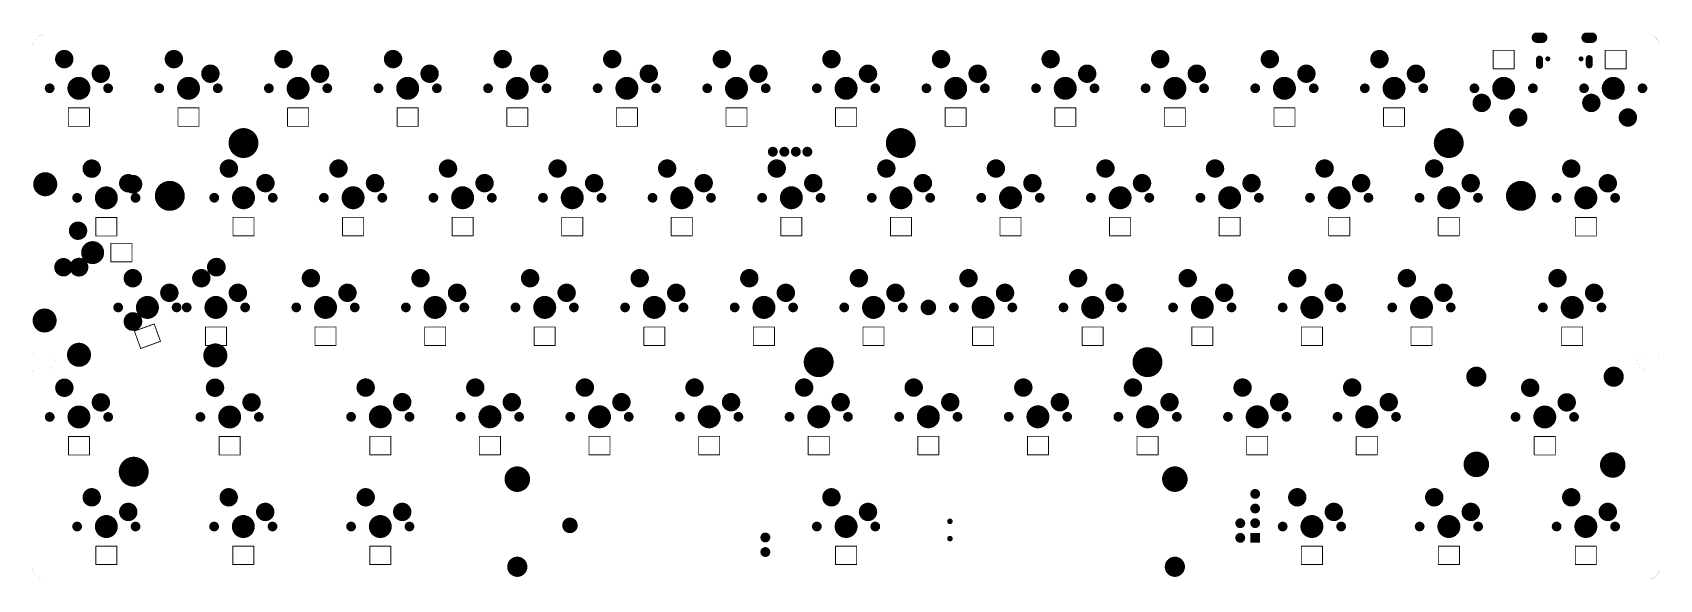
# Model space of a CAD drawing. Extents: x 1049 to 1332, y 1256 to 1351.
import ezdxf

# ---------------------------------------------------------------- set-up
doc = ezdxf.new("R2010")
doc.units = 0
doc.layers.get('0').update_dxf_attribs({"linetype": 'CONTINUOUS'})
for name, color, linetype in [('BOTTOMSOLDER', 6, 'CONTINUOUS'), ('KEEPOUTLAYER', 6, 'CONTINUOUS'), ('PADHOLELAYER', 156, 'CONTINUOUS')]:
    doc.layers.add(name, color=color, linetype=linetype)

# ---------------------------------------------------------------- blocks, each defined once
blk = doc.blocks.new('2X____1')
at = {"layer": 'BOTTOMSOLDER'}
for points, const_width in [([(-12.71, 7, 1), (-11.08, 7, 1)], 1.63), ([(11.17, 7, 1), (12.79, 7, 1)], 1.63), ([(-12.94, -8.24, 1), (-10.85, -8.24, 1)], 2.09), ([(10.76, -8.35, 1), (12.85, -8.35, 1)], 2.09)]:
    blk.add_lwpolyline(points, format="xyb", close=True, dxfattribs=dict(at, const_width=const_width))
at = {"layer": 'PADHOLELAYER'}
for points, const_width in [([(-12.66, 7, 1), (-11.13, 7, 1)], 1.52), ([(11.22, 7, 1), (12.74, 7, 1)], 1.52), ([(-12.89, -8.24, 1), (-10.9, -8.24, 1)], 1.99), ([(10.81, -8.35, 1), (12.8, -8.35, 1)], 1.99)]:
    blk.add_lwpolyline(points, format="xyb", close=True, dxfattribs=dict(at, const_width=const_width))
blk = doc.blocks.new('6028RGB_2')
at = {"layer": 'KEEPOUTLAYER', "const_width": 0.15}
for points in [[(1.83, 1.62), (-1.83, 1.62)], [(-1.83, 1.62), (-1.83, -1.6)], [(1.83, 1.62), (1.83, -1.6)], [(1.83, -1.6), (-1.83, -1.6)]]:
    blk.add_lwpolyline(points, dxfattribs=at)
at = {"layer": 'KEEPOUTLAYER', "const_width": 0.075}
for points in [[(-1.86, 1.62, 1), (-1.79, 1.62, 1)], [(-1.86, 1.62, 1), (-1.79, 1.62, 1)], [(1.79, 1.62, 1), (1.86, 1.62, 1)], [(1.79, 1.62, 1), (1.86, 1.62, 1)], [(-1.86, -1.6, 1), (-1.79, -1.6, 1)], [(-1.86, -1.6, 1), (-1.79, -1.6, 1)], [(1.79, -1.6, 1), (1.86, -1.6, 1)], [(1.79, -1.6, 1), (1.86, -1.6, 1)]]:
    blk.add_lwpolyline(points, format="xyb", close=True, dxfattribs=at)
blk = doc.blocks.new('6028RGB_3')
at = {"layer": 'KEEPOUTLAYER', "const_width": 0.15}
for points in [[(-1.83, -1.6), (-1.83, 1.62)], [(-1.83, 1.62), (1.83, 1.62)], [(1.83, -1.6), (1.83, 1.62)], [(-1.83, -1.6), (1.83, -1.6)]]:
    blk.add_lwpolyline(points, dxfattribs=at)
at = {"layer": 'KEEPOUTLAYER', "const_width": 0.075}
for points in [[(-1.86, 1.62, 1), (-1.79, 1.62, 1)], [(-1.86, 1.62, 1), (-1.79, 1.62, 1)], [(1.79, 1.62, 1), (1.86, 1.62, 1)], [(1.79, 1.62, 1), (1.86, 1.62, 1)], [(-1.86, -1.6, 1), (-1.79, -1.6, 1)], [(-1.86, -1.6, 1), (-1.79, -1.6, 1)], [(1.79, -1.6, 1), (1.86, -1.6, 1)], [(1.79, -1.6, 1), (1.86, -1.6, 1)]]:
    blk.add_lwpolyline(points, format="xyb", close=True, dxfattribs=at)
blk = doc.blocks.new('_______4')
at = {"layer": 'BOTTOMSOLDER', "const_width": 0.477}
for points in [[(-0.24, 0, 1), (0.24, 0, 1)], [(-0.24, -3, 1), (0.24, -3, 1)]]:
    blk.add_lwpolyline(points, format="xyb", close=True, dxfattribs=at)
at = {"layer": 'PADHOLELAYER', "const_width": 0.375}
for points in [[(-0.19, 0, 1), (0.19, 0, 1)], [(-0.19, -3, 1), (0.19, -3, 1)]]:
    blk.add_lwpolyline(points, format="xyb", close=True, dxfattribs=at)
blk = doc.blocks.new('JUMP_WIRE_5')
at = {"layer": 'BOTTOMSOLDER', "const_width": 0.852}
for points in [[(-0.43, 0, 1), (0.43, 0, 1)], [(2.11, 0, 1), (2.97, 0, 1)]]:
    blk.add_lwpolyline(points, format="xyb", close=True, dxfattribs=at)
at = {"layer": 'PADHOLELAYER', "const_width": 0.457}
for points in [[(-0.23, 0, 1), (0.23, 0, 1)], [(2.31, 0, 1), (2.77, 0, 1)]]:
    blk.add_lwpolyline(points, format="xyb", close=True, dxfattribs=at)
blk = doc.blocks.new('____84')
at = {"layer": 'BOTTOMSOLDER'}
for points, const_width in [([(-3.34, 5.08, 1), (-1.74, 5.08, 1)], 1.6), ([(3.01, 2.54, 1), (4.61, 2.54, 1)], 1.6), ([(-5.5, 0, 1), (-4.66, 0, 1)], 0.85), ([(-1, 0, 1), (1, 0, 1)], 1.99), ([(4.66, 0, 1), (5.5, 0, 1)], 0.85)]:
    blk.add_lwpolyline(points, format="xyb", close=True, dxfattribs=dict(at, const_width=const_width))
at = {"layer": 'PADHOLELAYER'}
for points, const_width in [([(-3.29, 5.08, 1), (-1.79, 5.08, 1)], 1.5), ([(3.06, 2.54, 1), (4.56, 2.54, 1)], 1.5), ([(-5.5, 0, 1), (-4.66, 0, 1)], 0.85), ([(-1, 0, 1), (1, 0, 1)], 1.99), ([(4.66, 0, 1), (5.5, 0, 1)], 0.85)]:
    blk.add_lwpolyline(points, format="xyb", close=True, dxfattribs=dict(at, const_width=const_width))
blk = doc.blocks.new('____85')
at = {"layer": 'BOTTOMSOLDER'}
for points, const_width in [([(-3.34, 5.08, 1), (-1.74, 5.08, 1)], 1.6), ([(3.01, 2.54, 1), (4.61, 2.54, 1)], 1.6), ([(-5.5, 0, 1), (-4.66, 0, 1)], 0.85), ([(-1, 0, 1), (1, 0, 1)], 1.99), ([(4.66, 0, 1), (5.5, 0, 1)], 0.85)]:
    blk.add_lwpolyline(points, format="xyb", close=True, dxfattribs=dict(at, const_width=const_width))
at = {"layer": 'PADHOLELAYER'}
for points, const_width in [([(-3.29, 5.08, 1), (-1.79, 5.08, 1)], 1.5), ([(3.06, 2.54, 1), (4.56, 2.54, 1)], 1.5), ([(-5.5, 0, 1), (-4.66, 0, 1)], 0.85), ([(-1, 0, 1), (1, 0, 1)], 1.99), ([(4.66, 0, 1), (5.5, 0, 1)], 0.85)]:
    blk.add_lwpolyline(points, format="xyb", close=True, dxfattribs=dict(at, const_width=const_width))
blk = doc.blocks.new('____86')
at = {"layer": 'BOTTOMSOLDER'}
for points, const_width in [([(-3.34, 5.08, 1), (-1.74, 5.08, 1)], 1.6), ([(3.01, 2.54, 1), (4.61, 2.54, 1)], 1.6), ([(-5.5, 0, 1), (-4.66, 0, 1)], 0.85), ([(-1, 0, 1), (1, 0, 1)], 1.99), ([(4.66, 0, 1), (5.5, 0, 1)], 0.85)]:
    blk.add_lwpolyline(points, format="xyb", close=True, dxfattribs=dict(at, const_width=const_width))
at = {"layer": 'PADHOLELAYER'}
for points, const_width in [([(-3.29, 5.08, 1), (-1.79, 5.08, 1)], 1.5), ([(3.06, 2.54, 1), (4.56, 2.54, 1)], 1.5), ([(-5.5, 0, 1), (-4.66, 0, 1)], 0.85), ([(-1, 0, 1), (1, 0, 1)], 1.99), ([(4.66, 0, 1), (5.5, 0, 1)], 0.85)]:
    blk.add_lwpolyline(points, format="xyb", close=True, dxfattribs=dict(at, const_width=const_width))
blk = doc.blocks.new('____87')
at = {"layer": 'BOTTOMSOLDER'}
for points, const_width in [([(-3.34, 5.08, 1), (-1.74, 5.08, 1)], 1.6), ([(3.01, 2.54, 1), (4.61, 2.54, 1)], 1.6), ([(-5.5, 0, 1), (-4.66, 0, 1)], 0.85), ([(-1, 0, 1), (1, 0, 1)], 1.99), ([(4.66, 0, 1), (5.5, 0, 1)], 0.85)]:
    blk.add_lwpolyline(points, format="xyb", close=True, dxfattribs=dict(at, const_width=const_width))
at = {"layer": 'PADHOLELAYER'}
for points, const_width in [([(-3.29, 5.08, 1), (-1.79, 5.08, 1)], 1.5), ([(3.06, 2.54, 1), (4.56, 2.54, 1)], 1.5), ([(-5.5, 0, 1), (-4.66, 0, 1)], 0.85), ([(-1, 0, 1), (1, 0, 1)], 1.99), ([(4.66, 0, 1), (5.5, 0, 1)], 0.85)]:
    blk.add_lwpolyline(points, format="xyb", close=True, dxfattribs=dict(at, const_width=const_width))
blk = doc.blocks.new('____88')
at = {"layer": 'BOTTOMSOLDER'}
for points, const_width in [([(-3.34, 5.08, 1), (-1.74, 5.08, 1)], 1.6), ([(3.01, 2.54, 1), (4.61, 2.54, 1)], 1.6), ([(-5.5, 0, 1), (-4.66, 0, 1)], 0.85), ([(-1, 0, 1), (1, 0, 1)], 1.99), ([(4.66, 0, 1), (5.5, 0, 1)], 0.85)]:
    blk.add_lwpolyline(points, format="xyb", close=True, dxfattribs=dict(at, const_width=const_width))
at = {"layer": 'PADHOLELAYER'}
for points, const_width in [([(-3.29, 5.08, 1), (-1.79, 5.08, 1)], 1.5), ([(3.06, 2.54, 1), (4.56, 2.54, 1)], 1.5), ([(-5.5, 0, 1), (-4.66, 0, 1)], 0.85), ([(-1, 0, 1), (1, 0, 1)], 1.99), ([(4.66, 0, 1), (5.5, 0, 1)], 0.85)]:
    blk.add_lwpolyline(points, format="xyb", close=True, dxfattribs=dict(at, const_width=const_width))
blk = doc.blocks.new('____89')
at = {"layer": 'BOTTOMSOLDER'}
for points, const_width in [([(-3.34, 5.08, 1), (-1.74, 5.08, 1)], 1.6), ([(3.01, 2.54, 1), (4.61, 2.54, 1)], 1.6), ([(-5.5, 0, 1), (-4.66, 0, 1)], 0.85), ([(-1, 0, 1), (1, 0, 1)], 1.99), ([(4.66, 0, 1), (5.5, 0, 1)], 0.85)]:
    blk.add_lwpolyline(points, format="xyb", close=True, dxfattribs=dict(at, const_width=const_width))
at = {"layer": 'PADHOLELAYER'}
for points, const_width in [([(-3.29, 5.08, 1), (-1.79, 5.08, 1)], 1.5), ([(3.06, 2.54, 1), (4.56, 2.54, 1)], 1.5), ([(-5.5, 0, 1), (-4.66, 0, 1)], 0.85), ([(-1, 0, 1), (1, 0, 1)], 1.99), ([(4.66, 0, 1), (5.5, 0, 1)], 0.85)]:
    blk.add_lwpolyline(points, format="xyb", close=True, dxfattribs=dict(at, const_width=const_width))
blk = doc.blocks.new('____90')
at = {"layer": 'BOTTOMSOLDER'}
for points, const_width in [([(-3.34, 5.08, 1), (-1.74, 5.08, 1)], 1.6), ([(3.01, 2.54, 1), (4.61, 2.54, 1)], 1.6), ([(-5.5, 0, 1), (-4.66, 0, 1)], 0.85), ([(-1, 0, 1), (1, 0, 1)], 1.99), ([(4.66, 0, 1), (5.5, 0, 1)], 0.85)]:
    blk.add_lwpolyline(points, format="xyb", close=True, dxfattribs=dict(at, const_width=const_width))
at = {"layer": 'PADHOLELAYER'}
for points, const_width in [([(-3.29, 5.08, 1), (-1.79, 5.08, 1)], 1.5), ([(3.06, 2.54, 1), (4.56, 2.54, 1)], 1.5), ([(-5.5, 0, 1), (-4.66, 0, 1)], 0.85), ([(-1, 0, 1), (1, 0, 1)], 1.99), ([(4.66, 0, 1), (5.5, 0, 1)], 0.85)]:
    blk.add_lwpolyline(points, format="xyb", close=True, dxfattribs=dict(at, const_width=const_width))
blk = doc.blocks.new('____91')
at = {"layer": 'BOTTOMSOLDER'}
for points, const_width in [([(-3.34, 5.08, 1), (-1.74, 5.08, 1)], 1.6), ([(3.01, 2.54, 1), (4.61, 2.54, 1)], 1.6), ([(-5.5, 0, 1), (-4.66, 0, 1)], 0.85), ([(-1, 0, 1), (1, 0, 1)], 1.99), ([(4.66, 0, 1), (5.5, 0, 1)], 0.85)]:
    blk.add_lwpolyline(points, format="xyb", close=True, dxfattribs=dict(at, const_width=const_width))
at = {"layer": 'PADHOLELAYER'}
for points, const_width in [([(-3.29, 5.08, 1), (-1.79, 5.08, 1)], 1.5), ([(3.06, 2.54, 1), (4.56, 2.54, 1)], 1.5), ([(-5.5, 0, 1), (-4.66, 0, 1)], 0.85), ([(-1, 0, 1), (1, 0, 1)], 1.99), ([(4.66, 0, 1), (5.5, 0, 1)], 0.85)]:
    blk.add_lwpolyline(points, format="xyb", close=True, dxfattribs=dict(at, const_width=const_width))
blk = doc.blocks.new('____92')
at = {"layer": 'BOTTOMSOLDER'}
for points, const_width in [([(-3.34, 5.08, 1), (-1.74, 5.08, 1)], 1.6), ([(3.01, 2.54, 1), (4.61, 2.54, 1)], 1.6), ([(-5.5, 0, 1), (-4.66, 0, 1)], 0.85), ([(-1, 0, 1), (1, 0, 1)], 1.99), ([(4.66, 0, 1), (5.5, 0, 1)], 0.85)]:
    blk.add_lwpolyline(points, format="xyb", close=True, dxfattribs=dict(at, const_width=const_width))
at = {"layer": 'PADHOLELAYER'}
for points, const_width in [([(-3.29, 5.08, 1), (-1.79, 5.08, 1)], 1.5), ([(3.06, 2.54, 1), (4.56, 2.54, 1)], 1.5), ([(-5.5, 0, 1), (-4.66, 0, 1)], 0.85), ([(-1, 0, 1), (1, 0, 1)], 1.99), ([(4.66, 0, 1), (5.5, 0, 1)], 0.85)]:
    blk.add_lwpolyline(points, format="xyb", close=True, dxfattribs=dict(at, const_width=const_width))
blk = doc.blocks.new('____93')
at = {"layer": 'BOTTOMSOLDER'}
for points, const_width in [([(-3.34, 5.08, 1), (-1.74, 5.08, 1)], 1.6), ([(3.01, 2.54, 1), (4.61, 2.54, 1)], 1.6), ([(-5.5, 0, 1), (-4.66, 0, 1)], 0.85), ([(-1, 0, 1), (1, 0, 1)], 1.99), ([(4.66, 0, 1), (5.5, 0, 1)], 0.85)]:
    blk.add_lwpolyline(points, format="xyb", close=True, dxfattribs=dict(at, const_width=const_width))
at = {"layer": 'PADHOLELAYER'}
for points, const_width in [([(-3.29, 5.08, 1), (-1.79, 5.08, 1)], 1.5), ([(3.06, 2.54, 1), (4.56, 2.54, 1)], 1.5), ([(-5.5, 0, 1), (-4.66, 0, 1)], 0.85), ([(-1, 0, 1), (1, 0, 1)], 1.99), ([(4.66, 0, 1), (5.5, 0, 1)], 0.85)]:
    blk.add_lwpolyline(points, format="xyb", close=True, dxfattribs=dict(at, const_width=const_width))
blk = doc.blocks.new('____94')
at = {"layer": 'BOTTOMSOLDER'}
for points, const_width in [([(-3.34, 5.08, 1), (-1.74, 5.08, 1)], 1.6), ([(3.01, 2.54, 1), (4.61, 2.54, 1)], 1.6), ([(-5.5, 0, 1), (-4.66, 0, 1)], 0.85), ([(-1, 0, 1), (1, 0, 1)], 1.99), ([(4.66, 0, 1), (5.5, 0, 1)], 0.85)]:
    blk.add_lwpolyline(points, format="xyb", close=True, dxfattribs=dict(at, const_width=const_width))
at = {"layer": 'PADHOLELAYER'}
for points, const_width in [([(-3.29, 5.08, 1), (-1.79, 5.08, 1)], 1.5), ([(3.06, 2.54, 1), (4.56, 2.54, 1)], 1.5), ([(-5.5, 0, 1), (-4.66, 0, 1)], 0.85), ([(-1, 0, 1), (1, 0, 1)], 1.99), ([(4.66, 0, 1), (5.5, 0, 1)], 0.85)]:
    blk.add_lwpolyline(points, format="xyb", close=True, dxfattribs=dict(at, const_width=const_width))
blk = doc.blocks.new('____95')
at = {"layer": 'BOTTOMSOLDER'}
for points, const_width in [([(-3.34, 5.08, 1), (-1.74, 5.08, 1)], 1.6), ([(3.01, 2.54, 1), (4.61, 2.54, 1)], 1.6), ([(-5.5, 0, 1), (-4.66, 0, 1)], 0.85), ([(-1, 0, 1), (1, 0, 1)], 1.99), ([(4.66, 0, 1), (5.5, 0, 1)], 0.85)]:
    blk.add_lwpolyline(points, format="xyb", close=True, dxfattribs=dict(at, const_width=const_width))
at = {"layer": 'PADHOLELAYER'}
for points, const_width in [([(-3.29, 5.08, 1), (-1.79, 5.08, 1)], 1.5), ([(3.06, 2.54, 1), (4.56, 2.54, 1)], 1.5), ([(-5.5, 0, 1), (-4.66, 0, 1)], 0.85), ([(-1, 0, 1), (1, 0, 1)], 1.99), ([(4.66, 0, 1), (5.5, 0, 1)], 0.85)]:
    blk.add_lwpolyline(points, format="xyb", close=True, dxfattribs=dict(at, const_width=const_width))
blk = doc.blocks.new('____96')
at = {"layer": 'BOTTOMSOLDER'}
for points, const_width in [([(-3.34, 5.08, 1), (-1.74, 5.08, 1)], 1.6), ([(3.01, 2.54, 1), (4.61, 2.54, 1)], 1.6), ([(-5.5, 0, 1), (-4.66, 0, 1)], 0.85), ([(-1, 0, 1), (1, 0, 1)], 1.99), ([(4.66, 0, 1), (5.5, 0, 1)], 0.85)]:
    blk.add_lwpolyline(points, format="xyb", close=True, dxfattribs=dict(at, const_width=const_width))
at = {"layer": 'PADHOLELAYER'}
for points, const_width in [([(-3.29, 5.08, 1), (-1.79, 5.08, 1)], 1.5), ([(3.06, 2.54, 1), (4.56, 2.54, 1)], 1.5), ([(-5.5, 0, 1), (-4.66, 0, 1)], 0.85), ([(-1, 0, 1), (1, 0, 1)], 1.99), ([(4.66, 0, 1), (5.5, 0, 1)], 0.85)]:
    blk.add_lwpolyline(points, format="xyb", close=True, dxfattribs=dict(at, const_width=const_width))
blk = doc.blocks.new('____97')
at = {"layer": 'BOTTOMSOLDER'}
for points, const_width in [([(-3.34, 5.08, 1), (-1.74, 5.08, 1)], 1.6), ([(3.01, 2.54, 1), (4.61, 2.54, 1)], 1.6), ([(-5.5, 0, 1), (-4.66, 0, 1)], 0.85), ([(-1, 0, 1), (1, 0, 1)], 1.99), ([(4.66, 0, 1), (5.5, 0, 1)], 0.85)]:
    blk.add_lwpolyline(points, format="xyb", close=True, dxfattribs=dict(at, const_width=const_width))
at = {"layer": 'PADHOLELAYER'}
for points, const_width in [([(-3.29, 5.08, 1), (-1.79, 5.08, 1)], 1.5), ([(3.06, 2.54, 1), (4.56, 2.54, 1)], 1.5), ([(-5.5, 0, 1), (-4.66, 0, 1)], 0.85), ([(-1, 0, 1), (1, 0, 1)], 1.99), ([(4.66, 0, 1), (5.5, 0, 1)], 0.85)]:
    blk.add_lwpolyline(points, format="xyb", close=True, dxfattribs=dict(at, const_width=const_width))
blk = doc.blocks.new('____98')
at = {"layer": 'BOTTOMSOLDER'}
for points, const_width in [([(-3.34, 5.08, 1), (-1.74, 5.08, 1)], 1.6), ([(3.01, 2.54, 1), (4.61, 2.54, 1)], 1.6), ([(-5.5, 0, 1), (-4.66, 0, 1)], 0.85), ([(-1, 0, 1), (1, 0, 1)], 1.99), ([(4.66, 0, 1), (5.5, 0, 1)], 0.85)]:
    blk.add_lwpolyline(points, format="xyb", close=True, dxfattribs=dict(at, const_width=const_width))
at = {"layer": 'PADHOLELAYER'}
for points, const_width in [([(-3.29, 5.08, 1), (-1.79, 5.08, 1)], 1.5), ([(3.06, 2.54, 1), (4.56, 2.54, 1)], 1.5), ([(-5.5, 0, 1), (-4.66, 0, 1)], 0.85), ([(-1, 0, 1), (1, 0, 1)], 1.99), ([(4.66, 0, 1), (5.5, 0, 1)], 0.85)]:
    blk.add_lwpolyline(points, format="xyb", close=True, dxfattribs=dict(at, const_width=const_width))
blk = doc.blocks.new('____99')
at = {"layer": 'BOTTOMSOLDER'}
for points, const_width in [([(-3.34, 5.08, 1), (-1.74, 5.08, 1)], 1.6), ([(3.01, 2.54, 1), (4.61, 2.54, 1)], 1.6), ([(-5.5, 0, 1), (-4.66, 0, 1)], 0.85), ([(-1, 0, 1), (1, 0, 1)], 1.99), ([(4.66, 0, 1), (5.5, 0, 1)], 0.85)]:
    blk.add_lwpolyline(points, format="xyb", close=True, dxfattribs=dict(at, const_width=const_width))
at = {"layer": 'PADHOLELAYER'}
for points, const_width in [([(-3.29, 5.08, 1), (-1.79, 5.08, 1)], 1.5), ([(3.06, 2.54, 1), (4.56, 2.54, 1)], 1.5), ([(-5.5, 0, 1), (-4.66, 0, 1)], 0.85), ([(-1, 0, 1), (1, 0, 1)], 1.99), ([(4.66, 0, 1), (5.5, 0, 1)], 0.85)]:
    blk.add_lwpolyline(points, format="xyb", close=True, dxfattribs=dict(at, const_width=const_width))
blk = doc.blocks.new('____100')
at = {"layer": 'BOTTOMSOLDER'}
for points, const_width in [([(-3.34, 5.08, 1), (-1.74, 5.08, 1)], 1.6), ([(3.01, 2.54, 1), (4.61, 2.54, 1)], 1.6), ([(-5.5, 0, 1), (-4.66, 0, 1)], 0.85), ([(-1, 0, 1), (1, 0, 1)], 1.99), ([(4.66, 0, 1), (5.5, 0, 1)], 0.85)]:
    blk.add_lwpolyline(points, format="xyb", close=True, dxfattribs=dict(at, const_width=const_width))
at = {"layer": 'PADHOLELAYER'}
for points, const_width in [([(-3.29, 5.08, 1), (-1.79, 5.08, 1)], 1.5), ([(3.06, 2.54, 1), (4.56, 2.54, 1)], 1.5), ([(-5.5, 0, 1), (-4.66, 0, 1)], 0.85), ([(-1, 0, 1), (1, 0, 1)], 1.99), ([(4.66, 0, 1), (5.5, 0, 1)], 0.85)]:
    blk.add_lwpolyline(points, format="xyb", close=True, dxfattribs=dict(at, const_width=const_width))
blk = doc.blocks.new('____101')
at = {"layer": 'BOTTOMSOLDER'}
for points, const_width in [([(-3.34, 5.08, 1), (-1.74, 5.08, 1)], 1.6), ([(3.01, 2.54, 1), (4.61, 2.54, 1)], 1.6), ([(-5.5, 0, 1), (-4.66, 0, 1)], 0.85), ([(-1, 0, 1), (1, 0, 1)], 1.99), ([(4.66, 0, 1), (5.5, 0, 1)], 0.85)]:
    blk.add_lwpolyline(points, format="xyb", close=True, dxfattribs=dict(at, const_width=const_width))
at = {"layer": 'PADHOLELAYER'}
for points, const_width in [([(-3.29, 5.08, 1), (-1.79, 5.08, 1)], 1.5), ([(3.06, 2.54, 1), (4.56, 2.54, 1)], 1.5), ([(-5.5, 0, 1), (-4.66, 0, 1)], 0.85), ([(-1, 0, 1), (1, 0, 1)], 1.99), ([(4.66, 0, 1), (5.5, 0, 1)], 0.85)]:
    blk.add_lwpolyline(points, format="xyb", close=True, dxfattribs=dict(at, const_width=const_width))
blk = doc.blocks.new('____102')
at = {"layer": 'BOTTOMSOLDER'}
for points, const_width in [([(-3.34, 5.08, 1), (-1.74, 5.08, 1)], 1.6), ([(3.01, 2.54, 1), (4.61, 2.54, 1)], 1.6), ([(-5.5, 0, 1), (-4.66, 0, 1)], 0.85), ([(-1, 0, 1), (1, 0, 1)], 1.99), ([(4.66, 0, 1), (5.5, 0, 1)], 0.85)]:
    blk.add_lwpolyline(points, format="xyb", close=True, dxfattribs=dict(at, const_width=const_width))
at = {"layer": 'PADHOLELAYER'}
for points, const_width in [([(-3.29, 5.08, 1), (-1.79, 5.08, 1)], 1.5), ([(3.06, 2.54, 1), (4.56, 2.54, 1)], 1.5), ([(-5.5, 0, 1), (-4.66, 0, 1)], 0.85), ([(-1, 0, 1), (1, 0, 1)], 1.99), ([(4.66, 0, 1), (5.5, 0, 1)], 0.85)]:
    blk.add_lwpolyline(points, format="xyb", close=True, dxfattribs=dict(at, const_width=const_width))
blk = doc.blocks.new('____103')
at = {"layer": 'BOTTOMSOLDER'}
for points, const_width in [([(-3.34, 5.08, 1), (-1.74, 5.08, 1)], 1.6), ([(3.01, 2.54, 1), (4.61, 2.54, 1)], 1.6), ([(-5.5, 0, 1), (-4.66, 0, 1)], 0.85), ([(-1, 0, 1), (1, 0, 1)], 1.99), ([(4.66, 0, 1), (5.5, 0, 1)], 0.85)]:
    blk.add_lwpolyline(points, format="xyb", close=True, dxfattribs=dict(at, const_width=const_width))
at = {"layer": 'PADHOLELAYER'}
for points, const_width in [([(-3.29, 5.08, 1), (-1.79, 5.08, 1)], 1.5), ([(3.06, 2.54, 1), (4.56, 2.54, 1)], 1.5), ([(-5.5, 0, 1), (-4.66, 0, 1)], 0.85), ([(-1, 0, 1), (1, 0, 1)], 1.99), ([(4.66, 0, 1), (5.5, 0, 1)], 0.85)]:
    blk.add_lwpolyline(points, format="xyb", close=True, dxfattribs=dict(at, const_width=const_width))
blk = doc.blocks.new('____104')
at = {"layer": 'BOTTOMSOLDER'}
for points, const_width in [([(-3.34, 5.08, 1), (-1.74, 5.08, 1)], 1.6), ([(3.01, 2.54, 1), (4.61, 2.54, 1)], 1.6), ([(-5.5, 0, 1), (-4.66, 0, 1)], 0.85), ([(-1, 0, 1), (1, 0, 1)], 1.99), ([(4.66, 0, 1), (5.5, 0, 1)], 0.85)]:
    blk.add_lwpolyline(points, format="xyb", close=True, dxfattribs=dict(at, const_width=const_width))
at = {"layer": 'PADHOLELAYER'}
for points, const_width in [([(-3.29, 5.08, 1), (-1.79, 5.08, 1)], 1.5), ([(3.06, 2.54, 1), (4.56, 2.54, 1)], 1.5), ([(-5.5, 0, 1), (-4.66, 0, 1)], 0.85), ([(-1, 0, 1), (1, 0, 1)], 1.99), ([(4.66, 0, 1), (5.5, 0, 1)], 0.85)]:
    blk.add_lwpolyline(points, format="xyb", close=True, dxfattribs=dict(at, const_width=const_width))
blk = doc.blocks.new('____105')
at = {"layer": 'BOTTOMSOLDER'}
for points, const_width in [([(-3.34, 5.08, 1), (-1.74, 5.08, 1)], 1.6), ([(3.01, 2.54, 1), (4.61, 2.54, 1)], 1.6), ([(-5.5, 0, 1), (-4.66, 0, 1)], 0.85), ([(-1, 0, 1), (1, 0, 1)], 1.99), ([(4.66, 0, 1), (5.5, 0, 1)], 0.85)]:
    blk.add_lwpolyline(points, format="xyb", close=True, dxfattribs=dict(at, const_width=const_width))
at = {"layer": 'PADHOLELAYER'}
for points, const_width in [([(-3.29, 5.08, 1), (-1.79, 5.08, 1)], 1.5), ([(3.06, 2.54, 1), (4.56, 2.54, 1)], 1.5), ([(-5.5, 0, 1), (-4.66, 0, 1)], 0.85), ([(-1, 0, 1), (1, 0, 1)], 1.99), ([(4.66, 0, 1), (5.5, 0, 1)], 0.85)]:
    blk.add_lwpolyline(points, format="xyb", close=True, dxfattribs=dict(at, const_width=const_width))
blk = doc.blocks.new('____106')
at = {"layer": 'BOTTOMSOLDER'}
for points, const_width in [([(-3.34, 5.08, 1), (-1.74, 5.08, 1)], 1.6), ([(3.01, 2.54, 1), (4.61, 2.54, 1)], 1.6), ([(-5.5, 0, 1), (-4.66, 0, 1)], 0.85), ([(-1, 0, 1), (1, 0, 1)], 1.99), ([(4.66, 0, 1), (5.5, 0, 1)], 0.85)]:
    blk.add_lwpolyline(points, format="xyb", close=True, dxfattribs=dict(at, const_width=const_width))
at = {"layer": 'PADHOLELAYER'}
for points, const_width in [([(-3.29, 5.08, 1), (-1.79, 5.08, 1)], 1.5), ([(3.06, 2.54, 1), (4.56, 2.54, 1)], 1.5), ([(-5.5, 0, 1), (-4.66, 0, 1)], 0.85), ([(-1, 0, 1), (1, 0, 1)], 1.99), ([(4.66, 0, 1), (5.5, 0, 1)], 0.85)]:
    blk.add_lwpolyline(points, format="xyb", close=True, dxfattribs=dict(at, const_width=const_width))
blk = doc.blocks.new('____107')
at = {"layer": 'BOTTOMSOLDER'}
for points, const_width in [([(-3.34, 5.08, 1), (-1.74, 5.08, 1)], 1.6), ([(3.01, 2.54, 1), (4.61, 2.54, 1)], 1.6), ([(-5.5, 0, 1), (-4.66, 0, 1)], 0.85), ([(-1, 0, 1), (1, 0, 1)], 1.99), ([(4.66, 0, 1), (5.5, 0, 1)], 0.85)]:
    blk.add_lwpolyline(points, format="xyb", close=True, dxfattribs=dict(at, const_width=const_width))
at = {"layer": 'PADHOLELAYER'}
for points, const_width in [([(-3.29, 5.08, 1), (-1.79, 5.08, 1)], 1.5), ([(3.06, 2.54, 1), (4.56, 2.54, 1)], 1.5), ([(-5.5, 0, 1), (-4.66, 0, 1)], 0.85), ([(-1, 0, 1), (1, 0, 1)], 1.99), ([(4.66, 0, 1), (5.5, 0, 1)], 0.85)]:
    blk.add_lwpolyline(points, format="xyb", close=True, dxfattribs=dict(at, const_width=const_width))
blk = doc.blocks.new('____108')
at = {"layer": 'BOTTOMSOLDER'}
for points, const_width in [([(-3.34, 5.08, 1), (-1.74, 5.08, 1)], 1.6), ([(3.01, 2.54, 1), (4.61, 2.54, 1)], 1.6), ([(-5.5, 0, 1), (-4.66, 0, 1)], 0.85), ([(-1, 0, 1), (1, 0, 1)], 1.99), ([(4.66, 0, 1), (5.5, 0, 1)], 0.85)]:
    blk.add_lwpolyline(points, format="xyb", close=True, dxfattribs=dict(at, const_width=const_width))
at = {"layer": 'PADHOLELAYER'}
for points, const_width in [([(-3.29, 5.08, 1), (-1.79, 5.08, 1)], 1.5), ([(3.06, 2.54, 1), (4.56, 2.54, 1)], 1.5), ([(-5.5, 0, 1), (-4.66, 0, 1)], 0.85), ([(-1, 0, 1), (1, 0, 1)], 1.99), ([(4.66, 0, 1), (5.5, 0, 1)], 0.85)]:
    blk.add_lwpolyline(points, format="xyb", close=True, dxfattribs=dict(at, const_width=const_width))
blk = doc.blocks.new('____109')
at = {"layer": 'BOTTOMSOLDER'}
for points, const_width in [([(-3.34, 5.08, 1), (-1.74, 5.08, 1)], 1.6), ([(3.01, 2.54, 1), (4.61, 2.54, 1)], 1.6), ([(-5.5, 0, 1), (-4.66, 0, 1)], 0.85), ([(-1, 0, 1), (1, 0, 1)], 1.99), ([(4.66, 0, 1), (5.5, 0, 1)], 0.85)]:
    blk.add_lwpolyline(points, format="xyb", close=True, dxfattribs=dict(at, const_width=const_width))
at = {"layer": 'PADHOLELAYER'}
for points, const_width in [([(-3.29, 5.08, 1), (-1.79, 5.08, 1)], 1.5), ([(3.06, 2.54, 1), (4.56, 2.54, 1)], 1.5), ([(-5.5, 0, 1), (-4.66, 0, 1)], 0.85), ([(-1, 0, 1), (1, 0, 1)], 1.99), ([(4.66, 0, 1), (5.5, 0, 1)], 0.85)]:
    blk.add_lwpolyline(points, format="xyb", close=True, dxfattribs=dict(at, const_width=const_width))
blk = doc.blocks.new('____110')
at = {"layer": 'BOTTOMSOLDER'}
for points, const_width in [([(-3.34, 5.08, 1), (-1.74, 5.08, 1)], 1.6), ([(3.01, 2.54, 1), (4.61, 2.54, 1)], 1.6), ([(-5.5, 0, 1), (-4.66, 0, 1)], 0.85), ([(-1, 0, 1), (1, 0, 1)], 1.99), ([(4.66, 0, 1), (5.5, 0, 1)], 0.85)]:
    blk.add_lwpolyline(points, format="xyb", close=True, dxfattribs=dict(at, const_width=const_width))
at = {"layer": 'PADHOLELAYER'}
for points, const_width in [([(-3.29, 5.08, 1), (-1.79, 5.08, 1)], 1.5), ([(3.06, 2.54, 1), (4.56, 2.54, 1)], 1.5), ([(-5.5, 0, 1), (-4.66, 0, 1)], 0.85), ([(-1, 0, 1), (1, 0, 1)], 1.99), ([(4.66, 0, 1), (5.5, 0, 1)], 0.85)]:
    blk.add_lwpolyline(points, format="xyb", close=True, dxfattribs=dict(at, const_width=const_width))
blk = doc.blocks.new('____111')
at = {"layer": 'BOTTOMSOLDER'}
for points, const_width in [([(-3.34, 5.08, 1), (-1.74, 5.08, 1)], 1.6), ([(3.01, 2.54, 1), (4.61, 2.54, 1)], 1.6), ([(-5.5, 0, 1), (-4.66, 0, 1)], 0.85), ([(-1, 0, 1), (1, 0, 1)], 1.99), ([(4.66, 0, 1), (5.5, 0, 1)], 0.85)]:
    blk.add_lwpolyline(points, format="xyb", close=True, dxfattribs=dict(at, const_width=const_width))
at = {"layer": 'PADHOLELAYER'}
for points, const_width in [([(-3.29, 5.08, 1), (-1.79, 5.08, 1)], 1.5), ([(3.06, 2.54, 1), (4.56, 2.54, 1)], 1.5), ([(-5.5, 0, 1), (-4.66, 0, 1)], 0.85), ([(-1, 0, 1), (1, 0, 1)], 1.99), ([(4.66, 0, 1), (5.5, 0, 1)], 0.85)]:
    blk.add_lwpolyline(points, format="xyb", close=True, dxfattribs=dict(at, const_width=const_width))
blk = doc.blocks.new('____112')
at = {"layer": 'BOTTOMSOLDER'}
for points, const_width in [([(-3.34, 5.08, 1), (-1.74, 5.08, 1)], 1.6), ([(3.01, 2.54, 1), (4.61, 2.54, 1)], 1.6), ([(-5.5, 0, 1), (-4.66, 0, 1)], 0.85), ([(-1, 0, 1), (1, 0, 1)], 1.99), ([(4.66, 0, 1), (5.5, 0, 1)], 0.85)]:
    blk.add_lwpolyline(points, format="xyb", close=True, dxfattribs=dict(at, const_width=const_width))
at = {"layer": 'PADHOLELAYER'}
for points, const_width in [([(-3.29, 5.08, 1), (-1.79, 5.08, 1)], 1.5), ([(3.06, 2.54, 1), (4.56, 2.54, 1)], 1.5), ([(-5.5, 0, 1), (-4.66, 0, 1)], 0.85), ([(-1, 0, 1), (1, 0, 1)], 1.99), ([(4.66, 0, 1), (5.5, 0, 1)], 0.85)]:
    blk.add_lwpolyline(points, format="xyb", close=True, dxfattribs=dict(at, const_width=const_width))
blk = doc.blocks.new('____113')
at = {"layer": 'BOTTOMSOLDER'}
for points, const_width in [([(-3.34, 5.08, 1), (-1.74, 5.08, 1)], 1.6), ([(3.01, 2.54, 1), (4.61, 2.54, 1)], 1.6), ([(-5.5, 0, 1), (-4.66, 0, 1)], 0.85), ([(-1, 0, 1), (1, 0, 1)], 1.99), ([(4.66, 0, 1), (5.5, 0, 1)], 0.85)]:
    blk.add_lwpolyline(points, format="xyb", close=True, dxfattribs=dict(at, const_width=const_width))
at = {"layer": 'PADHOLELAYER'}
for points, const_width in [([(-3.29, 5.08, 1), (-1.79, 5.08, 1)], 1.5), ([(3.06, 2.54, 1), (4.56, 2.54, 1)], 1.5), ([(-5.5, 0, 1), (-4.66, 0, 1)], 0.85), ([(-1, 0, 1), (1, 0, 1)], 1.99), ([(4.66, 0, 1), (5.5, 0, 1)], 0.85)]:
    blk.add_lwpolyline(points, format="xyb", close=True, dxfattribs=dict(at, const_width=const_width))
blk = doc.blocks.new('____114')
at = {"layer": 'BOTTOMSOLDER'}
for points, const_width in [([(-3.34, 5.08, 1), (-1.74, 5.08, 1)], 1.6), ([(3.01, 2.54, 1), (4.61, 2.54, 1)], 1.6), ([(-5.5, 0, 1), (-4.66, 0, 1)], 0.85), ([(-1, 0, 1), (1, 0, 1)], 1.99), ([(4.66, 0, 1), (5.5, 0, 1)], 0.85)]:
    blk.add_lwpolyline(points, format="xyb", close=True, dxfattribs=dict(at, const_width=const_width))
at = {"layer": 'PADHOLELAYER'}
for points, const_width in [([(-3.29, 5.08, 1), (-1.79, 5.08, 1)], 1.5), ([(3.06, 2.54, 1), (4.56, 2.54, 1)], 1.5), ([(-5.5, 0, 1), (-4.66, 0, 1)], 0.85), ([(-1, 0, 1), (1, 0, 1)], 1.99), ([(4.66, 0, 1), (5.5, 0, 1)], 0.85)]:
    blk.add_lwpolyline(points, format="xyb", close=True, dxfattribs=dict(at, const_width=const_width))
blk = doc.blocks.new('____115')
at = {"layer": 'BOTTOMSOLDER'}
for points, const_width in [([(-3.34, 5.08, 1), (-1.74, 5.08, 1)], 1.6), ([(3.01, 2.54, 1), (4.61, 2.54, 1)], 1.6), ([(-5.5, 0, 1), (-4.66, 0, 1)], 0.85), ([(-1, 0, 1), (1, 0, 1)], 1.99), ([(4.66, 0, 1), (5.5, 0, 1)], 0.85)]:
    blk.add_lwpolyline(points, format="xyb", close=True, dxfattribs=dict(at, const_width=const_width))
at = {"layer": 'PADHOLELAYER'}
for points, const_width in [([(-3.29, 5.08, 1), (-1.79, 5.08, 1)], 1.5), ([(3.06, 2.54, 1), (4.56, 2.54, 1)], 1.5), ([(-5.5, 0, 1), (-4.66, 0, 1)], 0.85), ([(-1, 0, 1), (1, 0, 1)], 1.99), ([(4.66, 0, 1), (5.5, 0, 1)], 0.85)]:
    blk.add_lwpolyline(points, format="xyb", close=True, dxfattribs=dict(at, const_width=const_width))
blk = doc.blocks.new('____116')
at = {"layer": 'BOTTOMSOLDER'}
for points, const_width in [([(-3.34, 5.08, 1), (-1.74, 5.08, 1)], 1.6), ([(3.01, 2.54, 1), (4.61, 2.54, 1)], 1.6), ([(-5.5, 0, 1), (-4.66, 0, 1)], 0.85), ([(-1, 0, 1), (1, 0, 1)], 1.99), ([(4.66, 0, 1), (5.5, 0, 1)], 0.85)]:
    blk.add_lwpolyline(points, format="xyb", close=True, dxfattribs=dict(at, const_width=const_width))
at = {"layer": 'PADHOLELAYER'}
for points, const_width in [([(-3.29, 5.08, 1), (-1.79, 5.08, 1)], 1.5), ([(3.06, 2.54, 1), (4.56, 2.54, 1)], 1.5), ([(-5.5, 0, 1), (-4.66, 0, 1)], 0.85), ([(-1, 0, 1), (1, 0, 1)], 1.99), ([(4.66, 0, 1), (5.5, 0, 1)], 0.85)]:
    blk.add_lwpolyline(points, format="xyb", close=True, dxfattribs=dict(at, const_width=const_width))
blk = doc.blocks.new('____117')
at = {"layer": 'BOTTOMSOLDER'}
for points, const_width in [([(-3.34, 5.08, 1), (-1.74, 5.08, 1)], 1.6), ([(3.01, 2.54, 1), (4.61, 2.54, 1)], 1.6), ([(-5.5, 0, 1), (-4.66, 0, 1)], 0.85), ([(-1, 0, 1), (1, 0, 1)], 1.99), ([(4.66, 0, 1), (5.5, 0, 1)], 0.85)]:
    blk.add_lwpolyline(points, format="xyb", close=True, dxfattribs=dict(at, const_width=const_width))
at = {"layer": 'PADHOLELAYER'}
for points, const_width in [([(-3.29, 5.08, 1), (-1.79, 5.08, 1)], 1.5), ([(3.06, 2.54, 1), (4.56, 2.54, 1)], 1.5), ([(-5.5, 0, 1), (-4.66, 0, 1)], 0.85), ([(-1, 0, 1), (1, 0, 1)], 1.99), ([(4.66, 0, 1), (5.5, 0, 1)], 0.85)]:
    blk.add_lwpolyline(points, format="xyb", close=True, dxfattribs=dict(at, const_width=const_width))
blk = doc.blocks.new('____118')
at = {"layer": 'BOTTOMSOLDER'}
for points, const_width in [([(-3.34, 5.08, 1), (-1.74, 5.08, 1)], 1.6), ([(3.01, 2.54, 1), (4.61, 2.54, 1)], 1.6), ([(-5.5, 0, 1), (-4.66, 0, 1)], 0.85), ([(-1, 0, 1), (1, 0, 1)], 1.99), ([(4.66, 0, 1), (5.5, 0, 1)], 0.85)]:
    blk.add_lwpolyline(points, format="xyb", close=True, dxfattribs=dict(at, const_width=const_width))
at = {"layer": 'PADHOLELAYER'}
for points, const_width in [([(-3.29, 5.08, 1), (-1.79, 5.08, 1)], 1.5), ([(3.06, 2.54, 1), (4.56, 2.54, 1)], 1.5), ([(-5.5, 0, 1), (-4.66, 0, 1)], 0.85), ([(-1, 0, 1), (1, 0, 1)], 1.99), ([(4.66, 0, 1), (5.5, 0, 1)], 0.85)]:
    blk.add_lwpolyline(points, format="xyb", close=True, dxfattribs=dict(at, const_width=const_width))
blk = doc.blocks.new('____119')
at = {"layer": 'BOTTOMSOLDER'}
for points, const_width in [([(-3.34, 5.08, 1), (-1.74, 5.08, 1)], 1.6), ([(3.01, 2.54, 1), (4.61, 2.54, 1)], 1.6), ([(-5.5, 0, 1), (-4.66, 0, 1)], 0.85), ([(-1, 0, 1), (1, 0, 1)], 1.99), ([(4.66, 0, 1), (5.5, 0, 1)], 0.85)]:
    blk.add_lwpolyline(points, format="xyb", close=True, dxfattribs=dict(at, const_width=const_width))
at = {"layer": 'PADHOLELAYER'}
for points, const_width in [([(-3.29, 5.08, 1), (-1.79, 5.08, 1)], 1.5), ([(3.06, 2.54, 1), (4.56, 2.54, 1)], 1.5), ([(-5.5, 0, 1), (-4.66, 0, 1)], 0.85), ([(-1, 0, 1), (1, 0, 1)], 1.99), ([(4.66, 0, 1), (5.5, 0, 1)], 0.85)]:
    blk.add_lwpolyline(points, format="xyb", close=True, dxfattribs=dict(at, const_width=const_width))
blk = doc.blocks.new('____120')
at = {"layer": 'BOTTOMSOLDER'}
for points, const_width in [([(-3.34, 5.08, 1), (-1.74, 5.08, 1)], 1.6), ([(3.01, 2.54, 1), (4.61, 2.54, 1)], 1.6), ([(-5.5, 0, 1), (-4.66, 0, 1)], 0.85), ([(-1, 0, 1), (1, 0, 1)], 1.99), ([(4.66, 0, 1), (5.5, 0, 1)], 0.85)]:
    blk.add_lwpolyline(points, format="xyb", close=True, dxfattribs=dict(at, const_width=const_width))
at = {"layer": 'PADHOLELAYER'}
for points, const_width in [([(-3.29, 5.08, 1), (-1.79, 5.08, 1)], 1.5), ([(3.06, 2.54, 1), (4.56, 2.54, 1)], 1.5), ([(-5.5, 0, 1), (-4.66, 0, 1)], 0.85), ([(-1, 0, 1), (1, 0, 1)], 1.99), ([(4.66, 0, 1), (5.5, 0, 1)], 0.85)]:
    blk.add_lwpolyline(points, format="xyb", close=True, dxfattribs=dict(at, const_width=const_width))
blk = doc.blocks.new('____121')
at = {"layer": 'BOTTOMSOLDER'}
for points, const_width in [([(-3.34, 5.08, 1), (-1.74, 5.08, 1)], 1.6), ([(3.01, 2.54, 1), (4.61, 2.54, 1)], 1.6), ([(-5.5, 0, 1), (-4.66, 0, 1)], 0.85), ([(-1, 0, 1), (1, 0, 1)], 1.99), ([(4.66, 0, 1), (5.5, 0, 1)], 0.85)]:
    blk.add_lwpolyline(points, format="xyb", close=True, dxfattribs=dict(at, const_width=const_width))
at = {"layer": 'PADHOLELAYER'}
for points, const_width in [([(-3.29, 5.08, 1), (-1.79, 5.08, 1)], 1.5), ([(3.06, 2.54, 1), (4.56, 2.54, 1)], 1.5), ([(-5.5, 0, 1), (-4.66, 0, 1)], 0.85), ([(-1, 0, 1), (1, 0, 1)], 1.99), ([(4.66, 0, 1), (5.5, 0, 1)], 0.85)]:
    blk.add_lwpolyline(points, format="xyb", close=True, dxfattribs=dict(at, const_width=const_width))
blk = doc.blocks.new('____122')
at = {"layer": 'BOTTOMSOLDER'}
for points, const_width in [([(-3.34, 5.08, 1), (-1.74, 5.08, 1)], 1.6), ([(3.01, 2.54, 1), (4.61, 2.54, 1)], 1.6), ([(-5.5, 0, 1), (-4.66, 0, 1)], 0.85), ([(-1, 0, 1), (1, 0, 1)], 1.99), ([(4.66, 0, 1), (5.5, 0, 1)], 0.85)]:
    blk.add_lwpolyline(points, format="xyb", close=True, dxfattribs=dict(at, const_width=const_width))
at = {"layer": 'PADHOLELAYER'}
for points, const_width in [([(-3.29, 5.08, 1), (-1.79, 5.08, 1)], 1.5), ([(3.06, 2.54, 1), (4.56, 2.54, 1)], 1.5), ([(-5.5, 0, 1), (-4.66, 0, 1)], 0.85), ([(-1, 0, 1), (1, 0, 1)], 1.99), ([(4.66, 0, 1), (5.5, 0, 1)], 0.85)]:
    blk.add_lwpolyline(points, format="xyb", close=True, dxfattribs=dict(at, const_width=const_width))
blk = doc.blocks.new('____123')
at = {"layer": 'BOTTOMSOLDER'}
for points, const_width in [([(-3.34, 5.08, 1), (-1.74, 5.08, 1)], 1.6), ([(3.01, 2.54, 1), (4.61, 2.54, 1)], 1.6), ([(-5.5, 0, 1), (-4.66, 0, 1)], 0.85), ([(-1, 0, 1), (1, 0, 1)], 1.99), ([(4.66, 0, 1), (5.5, 0, 1)], 0.85)]:
    blk.add_lwpolyline(points, format="xyb", close=True, dxfattribs=dict(at, const_width=const_width))
at = {"layer": 'PADHOLELAYER'}
for points, const_width in [([(-3.29, 5.08, 1), (-1.79, 5.08, 1)], 1.5), ([(3.06, 2.54, 1), (4.56, 2.54, 1)], 1.5), ([(-5.5, 0, 1), (-4.66, 0, 1)], 0.85), ([(-1, 0, 1), (1, 0, 1)], 1.99), ([(4.66, 0, 1), (5.5, 0, 1)], 0.85)]:
    blk.add_lwpolyline(points, format="xyb", close=True, dxfattribs=dict(at, const_width=const_width))
blk = doc.blocks.new('____124')
at = {"layer": 'BOTTOMSOLDER'}
for points, const_width in [([(-3.34, 5.08, 1), (-1.74, 5.08, 1)], 1.6), ([(3.01, 2.54, 1), (4.61, 2.54, 1)], 1.6), ([(-5.5, 0, 1), (-4.66, 0, 1)], 0.85), ([(-1, 0, 1), (1, 0, 1)], 1.99), ([(4.66, 0, 1), (5.5, 0, 1)], 0.85)]:
    blk.add_lwpolyline(points, format="xyb", close=True, dxfattribs=dict(at, const_width=const_width))
at = {"layer": 'PADHOLELAYER'}
for points, const_width in [([(-3.29, 5.08, 1), (-1.79, 5.08, 1)], 1.5), ([(3.06, 2.54, 1), (4.56, 2.54, 1)], 1.5), ([(-5.5, 0, 1), (-4.66, 0, 1)], 0.85), ([(-1, 0, 1), (1, 0, 1)], 1.99), ([(4.66, 0, 1), (5.5, 0, 1)], 0.85)]:
    blk.add_lwpolyline(points, format="xyb", close=True, dxfattribs=dict(at, const_width=const_width))
blk = doc.blocks.new('____125')
at = {"layer": 'BOTTOMSOLDER'}
for points, const_width in [([(-3.34, 5.08, 1), (-1.74, 5.08, 1)], 1.6), ([(3.01, 2.54, 1), (4.61, 2.54, 1)], 1.6), ([(-5.5, 0, 1), (-4.66, 0, 1)], 0.85), ([(-1, 0, 1), (1, 0, 1)], 1.99), ([(4.66, 0, 1), (5.5, 0, 1)], 0.85)]:
    blk.add_lwpolyline(points, format="xyb", close=True, dxfattribs=dict(at, const_width=const_width))
at = {"layer": 'PADHOLELAYER'}
for points, const_width in [([(-3.29, 5.08, 1), (-1.79, 5.08, 1)], 1.5), ([(3.06, 2.54, 1), (4.56, 2.54, 1)], 1.5), ([(-5.5, 0, 1), (-4.66, 0, 1)], 0.85), ([(-1, 0, 1), (1, 0, 1)], 1.99), ([(4.66, 0, 1), (5.5, 0, 1)], 0.85)]:
    blk.add_lwpolyline(points, format="xyb", close=True, dxfattribs=dict(at, const_width=const_width))
blk = doc.blocks.new('____126')
at = {"layer": 'BOTTOMSOLDER'}
for points, const_width in [([(-3.34, 5.08, 1), (-1.74, 5.08, 1)], 1.6), ([(3.01, 2.54, 1), (4.61, 2.54, 1)], 1.6), ([(-5.5, 0, 1), (-4.66, 0, 1)], 0.85), ([(-1, 0, 1), (1, 0, 1)], 1.99), ([(4.66, 0, 1), (5.5, 0, 1)], 0.85)]:
    blk.add_lwpolyline(points, format="xyb", close=True, dxfattribs=dict(at, const_width=const_width))
at = {"layer": 'PADHOLELAYER'}
for points, const_width in [([(-3.29, 5.08, 1), (-1.79, 5.08, 1)], 1.5), ([(3.06, 2.54, 1), (4.56, 2.54, 1)], 1.5), ([(-5.5, 0, 1), (-4.66, 0, 1)], 0.85), ([(-1, 0, 1), (1, 0, 1)], 1.99), ([(4.66, 0, 1), (5.5, 0, 1)], 0.85)]:
    blk.add_lwpolyline(points, format="xyb", close=True, dxfattribs=dict(at, const_width=const_width))
blk = doc.blocks.new('____127')
at = {"layer": 'BOTTOMSOLDER'}
for points, const_width in [([(-3.34, 5.08, 1), (-1.74, 5.08, 1)], 1.6), ([(3.01, 2.54, 1), (4.61, 2.54, 1)], 1.6), ([(-5.5, 0, 1), (-4.66, 0, 1)], 0.85), ([(-1, 0, 1), (1, 0, 1)], 1.99), ([(4.66, 0, 1), (5.5, 0, 1)], 0.85)]:
    blk.add_lwpolyline(points, format="xyb", close=True, dxfattribs=dict(at, const_width=const_width))
at = {"layer": 'PADHOLELAYER'}
for points, const_width in [([(-3.29, 5.08, 1), (-1.79, 5.08, 1)], 1.5), ([(3.06, 2.54, 1), (4.56, 2.54, 1)], 1.5), ([(-5.5, 0, 1), (-4.66, 0, 1)], 0.85), ([(-1, 0, 1), (1, 0, 1)], 1.99), ([(4.66, 0, 1), (5.5, 0, 1)], 0.85)]:
    blk.add_lwpolyline(points, format="xyb", close=True, dxfattribs=dict(at, const_width=const_width))
blk = doc.blocks.new('____128')
at = {"layer": 'BOTTOMSOLDER'}
for points, const_width in [([(-3.34, 5.08, 1), (-1.74, 5.08, 1)], 1.6), ([(3.01, 2.54, 1), (4.61, 2.54, 1)], 1.6), ([(-5.5, 0, 1), (-4.66, 0, 1)], 0.85), ([(-1, 0, 1), (1, 0, 1)], 1.99), ([(4.66, 0, 1), (5.5, 0, 1)], 0.85)]:
    blk.add_lwpolyline(points, format="xyb", close=True, dxfattribs=dict(at, const_width=const_width))
at = {"layer": 'PADHOLELAYER'}
for points, const_width in [([(-3.29, 5.08, 1), (-1.79, 5.08, 1)], 1.5), ([(3.06, 2.54, 1), (4.56, 2.54, 1)], 1.5), ([(-5.5, 0, 1), (-4.66, 0, 1)], 0.85), ([(-1, 0, 1), (1, 0, 1)], 1.99), ([(4.66, 0, 1), (5.5, 0, 1)], 0.85)]:
    blk.add_lwpolyline(points, format="xyb", close=True, dxfattribs=dict(at, const_width=const_width))
blk = doc.blocks.new('____129')
at = {"layer": 'BOTTOMSOLDER'}
for points, const_width in [([(-3.34, 5.08, 1), (-1.74, 5.08, 1)], 1.6), ([(3.01, 2.54, 1), (4.61, 2.54, 1)], 1.6), ([(-5.5, 0, 1), (-4.66, 0, 1)], 0.85), ([(-1, 0, 1), (1, 0, 1)], 1.99), ([(4.66, 0, 1), (5.5, 0, 1)], 0.85)]:
    blk.add_lwpolyline(points, format="xyb", close=True, dxfattribs=dict(at, const_width=const_width))
at = {"layer": 'PADHOLELAYER'}
for points, const_width in [([(-3.29, 5.08, 1), (-1.79, 5.08, 1)], 1.5), ([(3.06, 2.54, 1), (4.56, 2.54, 1)], 1.5), ([(-5.5, 0, 1), (-4.66, 0, 1)], 0.85), ([(-1, 0, 1), (1, 0, 1)], 1.99), ([(4.66, 0, 1), (5.5, 0, 1)], 0.85)]:
    blk.add_lwpolyline(points, format="xyb", close=True, dxfattribs=dict(at, const_width=const_width))
blk = doc.blocks.new('____130')
at = {"layer": 'BOTTOMSOLDER'}
for points, const_width in [([(-3.34, 5.08, 1), (-1.74, 5.08, 1)], 1.6), ([(3.01, 2.54, 1), (4.61, 2.54, 1)], 1.6), ([(-5.5, 0, 1), (-4.66, 0, 1)], 0.85), ([(-1, 0, 1), (1, 0, 1)], 1.99), ([(4.66, 0, 1), (5.5, 0, 1)], 0.85)]:
    blk.add_lwpolyline(points, format="xyb", close=True, dxfattribs=dict(at, const_width=const_width))
at = {"layer": 'PADHOLELAYER'}
for points, const_width in [([(-3.29, 5.08, 1), (-1.79, 5.08, 1)], 1.5), ([(3.06, 2.54, 1), (4.56, 2.54, 1)], 1.5), ([(-5.5, 0, 1), (-4.66, 0, 1)], 0.85), ([(-1, 0, 1), (1, 0, 1)], 1.99), ([(4.66, 0, 1), (5.5, 0, 1)], 0.85)]:
    blk.add_lwpolyline(points, format="xyb", close=True, dxfattribs=dict(at, const_width=const_width))
blk = doc.blocks.new('____131')
at = {"layer": 'BOTTOMSOLDER'}
for points, const_width in [([(-3.34, 5.08, 1), (-1.74, 5.08, 1)], 1.6), ([(3.01, 2.54, 1), (4.61, 2.54, 1)], 1.6), ([(-5.5, 0, 1), (-4.66, 0, 1)], 0.85), ([(-1, 0, 1), (1, 0, 1)], 1.99), ([(4.66, 0, 1), (5.5, 0, 1)], 0.85)]:
    blk.add_lwpolyline(points, format="xyb", close=True, dxfattribs=dict(at, const_width=const_width))
at = {"layer": 'PADHOLELAYER'}
for points, const_width in [([(-3.29, 5.08, 1), (-1.79, 5.08, 1)], 1.5), ([(3.06, 2.54, 1), (4.56, 2.54, 1)], 1.5), ([(-5.5, 0, 1), (-4.66, 0, 1)], 0.85), ([(-1, 0, 1), (1, 0, 1)], 1.99), ([(4.66, 0, 1), (5.5, 0, 1)], 0.85)]:
    blk.add_lwpolyline(points, format="xyb", close=True, dxfattribs=dict(at, const_width=const_width))
blk = doc.blocks.new('____132')
at = {"layer": 'BOTTOMSOLDER'}
for points, const_width in [([(-3.34, 5.08, 1), (-1.74, 5.08, 1)], 1.6), ([(3.01, 2.54, 1), (4.61, 2.54, 1)], 1.6), ([(-5.5, 0, 1), (-4.66, 0, 1)], 0.85), ([(-1, 0, 1), (1, 0, 1)], 1.99), ([(4.66, 0, 1), (5.5, 0, 1)], 0.85)]:
    blk.add_lwpolyline(points, format="xyb", close=True, dxfattribs=dict(at, const_width=const_width))
at = {"layer": 'PADHOLELAYER'}
for points, const_width in [([(-3.29, 5.08, 1), (-1.79, 5.08, 1)], 1.5), ([(3.06, 2.54, 1), (4.56, 2.54, 1)], 1.5), ([(-5.5, 0, 1), (-4.66, 0, 1)], 0.85), ([(-1, 0, 1), (1, 0, 1)], 1.99), ([(4.66, 0, 1), (5.5, 0, 1)], 0.85)]:
    blk.add_lwpolyline(points, format="xyb", close=True, dxfattribs=dict(at, const_width=const_width))
blk = doc.blocks.new('____133')
at = {"layer": 'BOTTOMSOLDER'}
for points, const_width in [([(-3.34, 5.08, 1), (-1.74, 5.08, 1)], 1.6), ([(3.01, 2.54, 1), (4.61, 2.54, 1)], 1.6), ([(-5.5, 0, 1), (-4.66, 0, 1)], 0.85), ([(-1, 0, 1), (1, 0, 1)], 1.99), ([(4.66, 0, 1), (5.5, 0, 1)], 0.85)]:
    blk.add_lwpolyline(points, format="xyb", close=True, dxfattribs=dict(at, const_width=const_width))
at = {"layer": 'PADHOLELAYER'}
for points, const_width in [([(-3.29, 5.08, 1), (-1.79, 5.08, 1)], 1.5), ([(3.06, 2.54, 1), (4.56, 2.54, 1)], 1.5), ([(-5.5, 0, 1), (-4.66, 0, 1)], 0.85), ([(-1, 0, 1), (1, 0, 1)], 1.99), ([(4.66, 0, 1), (5.5, 0, 1)], 0.85)]:
    blk.add_lwpolyline(points, format="xyb", close=True, dxfattribs=dict(at, const_width=const_width))
blk = doc.blocks.new('____134')
at = {"layer": 'BOTTOMSOLDER'}
for points, const_width in [([(-3.34, 5.08, 1), (-1.74, 5.08, 1)], 1.6), ([(3.01, 2.54, 1), (4.61, 2.54, 1)], 1.6), ([(-5.5, 0, 1), (-4.66, 0, 1)], 0.85), ([(-1, 0, 1), (1, 0, 1)], 1.99), ([(4.66, 0, 1), (5.5, 0, 1)], 0.85)]:
    blk.add_lwpolyline(points, format="xyb", close=True, dxfattribs=dict(at, const_width=const_width))
at = {"layer": 'PADHOLELAYER'}
for points, const_width in [([(-3.29, 5.08, 1), (-1.79, 5.08, 1)], 1.5), ([(3.06, 2.54, 1), (4.56, 2.54, 1)], 1.5), ([(-5.5, 0, 1), (-4.66, 0, 1)], 0.85), ([(-1, 0, 1), (1, 0, 1)], 1.99), ([(4.66, 0, 1), (5.5, 0, 1)], 0.85)]:
    blk.add_lwpolyline(points, format="xyb", close=True, dxfattribs=dict(at, const_width=const_width))
blk = doc.blocks.new('____135')
at = {"layer": 'BOTTOMSOLDER'}
for points, const_width in [([(-3.34, 5.08, 1), (-1.74, 5.08, 1)], 1.6), ([(3.01, 2.54, 1), (4.61, 2.54, 1)], 1.6), ([(-5.5, 0, 1), (-4.66, 0, 1)], 0.85), ([(-1, 0, 1), (1, 0, 1)], 1.99), ([(4.66, 0, 1), (5.5, 0, 1)], 0.85)]:
    blk.add_lwpolyline(points, format="xyb", close=True, dxfattribs=dict(at, const_width=const_width))
at = {"layer": 'PADHOLELAYER'}
for points, const_width in [([(-3.29, 5.08, 1), (-1.79, 5.08, 1)], 1.5), ([(3.06, 2.54, 1), (4.56, 2.54, 1)], 1.5), ([(-5.5, 0, 1), (-4.66, 0, 1)], 0.85), ([(-1, 0, 1), (1, 0, 1)], 1.99), ([(4.66, 0, 1), (5.5, 0, 1)], 0.85)]:
    blk.add_lwpolyline(points, format="xyb", close=True, dxfattribs=dict(at, const_width=const_width))
blk = doc.blocks.new('____136')
at = {"layer": 'BOTTOMSOLDER'}
for points, const_width in [([(-3.34, 5.08, 1), (-1.74, 5.08, 1)], 1.6), ([(3.01, 2.54, 1), (4.61, 2.54, 1)], 1.6), ([(-5.5, 0, 1), (-4.66, 0, 1)], 0.85), ([(-1, 0, 1), (1, 0, 1)], 1.99), ([(4.66, 0, 1), (5.5, 0, 1)], 0.85)]:
    blk.add_lwpolyline(points, format="xyb", close=True, dxfattribs=dict(at, const_width=const_width))
at = {"layer": 'PADHOLELAYER'}
for points, const_width in [([(-3.29, 5.08, 1), (-1.79, 5.08, 1)], 1.5), ([(3.06, 2.54, 1), (4.56, 2.54, 1)], 1.5), ([(-5.5, 0, 1), (-4.66, 0, 1)], 0.85), ([(-1, 0, 1), (1, 0, 1)], 1.99), ([(4.66, 0, 1), (5.5, 0, 1)], 0.85)]:
    blk.add_lwpolyline(points, format="xyb", close=True, dxfattribs=dict(at, const_width=const_width))
blk = doc.blocks.new('____137')
at = {"layer": 'BOTTOMSOLDER'}
for points, const_width in [([(-3.34, 5.08, 1), (-1.74, 5.08, 1)], 1.6), ([(3.01, 2.54, 1), (4.61, 2.54, 1)], 1.6), ([(-5.5, 0, 1), (-4.66, 0, 1)], 0.85), ([(-1, 0, 1), (1, 0, 1)], 1.99), ([(4.66, 0, 1), (5.5, 0, 1)], 0.85)]:
    blk.add_lwpolyline(points, format="xyb", close=True, dxfattribs=dict(at, const_width=const_width))
at = {"layer": 'PADHOLELAYER'}
for points, const_width in [([(-3.29, 5.08, 1), (-1.79, 5.08, 1)], 1.5), ([(3.06, 2.54, 1), (4.56, 2.54, 1)], 1.5), ([(-5.5, 0, 1), (-4.66, 0, 1)], 0.85), ([(-1, 0, 1), (1, 0, 1)], 1.99), ([(4.66, 0, 1), (5.5, 0, 1)], 0.85)]:
    blk.add_lwpolyline(points, format="xyb", close=True, dxfattribs=dict(at, const_width=const_width))
blk = doc.blocks.new('____138')
at = {"layer": 'BOTTOMSOLDER'}
for points, const_width in [([(-3.34, 5.08, 1), (-1.74, 5.08, 1)], 1.6), ([(3.01, 2.54, 1), (4.61, 2.54, 1)], 1.6), ([(-5.5, 0, 1), (-4.66, 0, 1)], 0.85), ([(-1, 0, 1), (1, 0, 1)], 1.99), ([(4.66, 0, 1), (5.5, 0, 1)], 0.85)]:
    blk.add_lwpolyline(points, format="xyb", close=True, dxfattribs=dict(at, const_width=const_width))
at = {"layer": 'PADHOLELAYER'}
for points, const_width in [([(-3.29, 5.08, 1), (-1.79, 5.08, 1)], 1.5), ([(3.06, 2.54, 1), (4.56, 2.54, 1)], 1.5), ([(-5.5, 0, 1), (-4.66, 0, 1)], 0.85), ([(-1, 0, 1), (1, 0, 1)], 1.99), ([(4.66, 0, 1), (5.5, 0, 1)], 0.85)]:
    blk.add_lwpolyline(points, format="xyb", close=True, dxfattribs=dict(at, const_width=const_width))
blk = doc.blocks.new('____139')
at = {"layer": 'BOTTOMSOLDER'}
for points, const_width in [([(-3.34, 5.08, 1), (-1.74, 5.08, 1)], 1.6), ([(3.01, 2.54, 1), (4.61, 2.54, 1)], 1.6), ([(-5.5, 0, 1), (-4.66, 0, 1)], 0.85), ([(-1, 0, 1), (1, 0, 1)], 1.99), ([(4.66, 0, 1), (5.5, 0, 1)], 0.85)]:
    blk.add_lwpolyline(points, format="xyb", close=True, dxfattribs=dict(at, const_width=const_width))
at = {"layer": 'PADHOLELAYER'}
for points, const_width in [([(-3.29, 5.08, 1), (-1.79, 5.08, 1)], 1.5), ([(3.06, 2.54, 1), (4.56, 2.54, 1)], 1.5), ([(-5.5, 0, 1), (-4.66, 0, 1)], 0.85), ([(-1, 0, 1), (1, 0, 1)], 1.99), ([(4.66, 0, 1), (5.5, 0, 1)], 0.85)]:
    blk.add_lwpolyline(points, format="xyb", close=True, dxfattribs=dict(at, const_width=const_width))
blk = doc.blocks.new('____140')
at = {"layer": 'BOTTOMSOLDER'}
for points, const_width in [([(-3.34, 5.08, 1), (-1.74, 5.08, 1)], 1.6), ([(3.01, 2.54, 1), (4.61, 2.54, 1)], 1.6), ([(-5.5, 0, 1), (-4.66, 0, 1)], 0.85), ([(-1, 0, 1), (1, 0, 1)], 1.99), ([(4.66, 0, 1), (5.5, 0, 1)], 0.85)]:
    blk.add_lwpolyline(points, format="xyb", close=True, dxfattribs=dict(at, const_width=const_width))
at = {"layer": 'PADHOLELAYER'}
for points, const_width in [([(-3.29, 5.08, 1), (-1.79, 5.08, 1)], 1.5), ([(3.06, 2.54, 1), (4.56, 2.54, 1)], 1.5), ([(-5.5, 0, 1), (-4.66, 0, 1)], 0.85), ([(-1, 0, 1), (1, 0, 1)], 1.99), ([(4.66, 0, 1), (5.5, 0, 1)], 0.85)]:
    blk.add_lwpolyline(points, format="xyb", close=True, dxfattribs=dict(at, const_width=const_width))
blk = doc.blocks.new('____141')
at = {"layer": 'BOTTOMSOLDER'}
for points, const_width in [([(-3.34, 5.08, 1), (-1.74, 5.08, 1)], 1.6), ([(3.01, 2.54, 1), (4.61, 2.54, 1)], 1.6), ([(-5.5, 0, 1), (-4.66, 0, 1)], 0.85), ([(-1, 0, 1), (1, 0, 1)], 1.99), ([(4.66, 0, 1), (5.5, 0, 1)], 0.85)]:
    blk.add_lwpolyline(points, format="xyb", close=True, dxfattribs=dict(at, const_width=const_width))
at = {"layer": 'PADHOLELAYER'}
for points, const_width in [([(-3.29, 5.08, 1), (-1.79, 5.08, 1)], 1.5), ([(3.06, 2.54, 1), (4.56, 2.54, 1)], 1.5), ([(-5.5, 0, 1), (-4.66, 0, 1)], 0.85), ([(-1, 0, 1), (1, 0, 1)], 1.99), ([(4.66, 0, 1), (5.5, 0, 1)], 0.85)]:
    blk.add_lwpolyline(points, format="xyb", close=True, dxfattribs=dict(at, const_width=const_width))
blk = doc.blocks.new('____142')
at = {"layer": 'BOTTOMSOLDER'}
for points, const_width in [([(-3.34, 5.08, 1), (-1.74, 5.08, 1)], 1.6), ([(3.01, 2.54, 1), (4.61, 2.54, 1)], 1.6), ([(-5.5, 0, 1), (-4.66, 0, 1)], 0.85), ([(-1, 0, 1), (1, 0, 1)], 1.99), ([(4.66, 0, 1), (5.5, 0, 1)], 0.85)]:
    blk.add_lwpolyline(points, format="xyb", close=True, dxfattribs=dict(at, const_width=const_width))
at = {"layer": 'PADHOLELAYER'}
for points, const_width in [([(-3.29, 5.08, 1), (-1.79, 5.08, 1)], 1.5), ([(3.06, 2.54, 1), (4.56, 2.54, 1)], 1.5), ([(-5.5, 0, 1), (-4.66, 0, 1)], 0.85), ([(-1, 0, 1), (1, 0, 1)], 1.99), ([(4.66, 0, 1), (5.5, 0, 1)], 0.85)]:
    blk.add_lwpolyline(points, format="xyb", close=True, dxfattribs=dict(at, const_width=const_width))
blk = doc.blocks.new('____143')
at = {"layer": 'BOTTOMSOLDER'}
for points, const_width in [([(-3.34, 5.08, 1), (-1.74, 5.08, 1)], 1.6), ([(3.01, 2.54, 1), (4.61, 2.54, 1)], 1.6), ([(-5.5, 0, 1), (-4.66, 0, 1)], 0.85), ([(-1, 0, 1), (1, 0, 1)], 1.99), ([(4.66, 0, 1), (5.5, 0, 1)], 0.85)]:
    blk.add_lwpolyline(points, format="xyb", close=True, dxfattribs=dict(at, const_width=const_width))
at = {"layer": 'PADHOLELAYER'}
for points, const_width in [([(-3.29, 5.08, 1), (-1.79, 5.08, 1)], 1.5), ([(3.06, 2.54, 1), (4.56, 2.54, 1)], 1.5), ([(-5.5, 0, 1), (-4.66, 0, 1)], 0.85), ([(-1, 0, 1), (1, 0, 1)], 1.99), ([(4.66, 0, 1), (5.5, 0, 1)], 0.85)]:
    blk.add_lwpolyline(points, format="xyb", close=True, dxfattribs=dict(at, const_width=const_width))
blk = doc.blocks.new('____144')
at = {"layer": 'BOTTOMSOLDER'}
for points, const_width in [([(-3.34, 5.08, 1), (-1.74, 5.08, 1)], 1.6), ([(3.01, 2.54, 1), (4.61, 2.54, 1)], 1.6), ([(-5.5, 0, 1), (-4.66, 0, 1)], 0.85), ([(-1, 0, 1), (1, 0, 1)], 1.99), ([(4.66, 0, 1), (5.5, 0, 1)], 0.85)]:
    blk.add_lwpolyline(points, format="xyb", close=True, dxfattribs=dict(at, const_width=const_width))
at = {"layer": 'PADHOLELAYER'}
for points, const_width in [([(-3.29, 5.08, 1), (-1.79, 5.08, 1)], 1.5), ([(3.06, 2.54, 1), (4.56, 2.54, 1)], 1.5), ([(-5.5, 0, 1), (-4.66, 0, 1)], 0.85), ([(-1, 0, 1), (1, 0, 1)], 1.99), ([(4.66, 0, 1), (5.5, 0, 1)], 0.85)]:
    blk.add_lwpolyline(points, format="xyb", close=True, dxfattribs=dict(at, const_width=const_width))
blk = doc.blocks.new('6_25X____145')
at = {"layer": 'BOTTOMSOLDER'}
for points, const_width in [([(-58.26, 8.24, 1), (-56.04, 8.24, 1)], 2.22), ([(56.04, 8.24, 1), (58.26, 8.24, 1)], 2.22), ([(-58.03, -7, 1), (-56.27, -7, 1)], 1.75), ([(56.27, -7, 1), (58.03, -7, 1)], 1.75)]:
    blk.add_lwpolyline(points, format="xyb", close=True, dxfattribs=dict(at, const_width=const_width))
at = {"layer": 'PADHOLELAYER'}
for points, const_width in [([(-58.14, 8.24, 1), (-56.15, 8.24, 1)], 1.99), ([(56.16, 8.24, 1), (58.15, 8.24, 1)], 1.99), ([(-57.91, -7, 1), (-56.39, -7, 1)], 1.52), ([(56.39, -7, 1), (57.91, -7, 1)], 1.52)]:
    blk.add_lwpolyline(points, format="xyb", close=True, dxfattribs=dict(at, const_width=const_width))
blk = doc.blocks.new('2X____146')
at = {"layer": 'BOTTOMSOLDER'}
for points, const_width in [([(-12.71, 7, 1), (-11.08, 7, 1)], 1.63), ([(11.17, 7, 1), (12.79, 7, 1)], 1.63), ([(-12.94, -8.24, 1), (-10.85, -8.24, 1)], 2.09), ([(10.76, -8.35, 1), (12.85, -8.35, 1)], 2.09)]:
    blk.add_lwpolyline(points, format="xyb", close=True, dxfattribs=dict(at, const_width=const_width))
at = {"layer": 'PADHOLELAYER'}
for points, const_width in [([(-12.66, 7, 1), (-11.13, 7, 1)], 1.52), ([(11.22, 7, 1), (12.74, 7, 1)], 1.52), ([(-12.89, -8.24, 1), (-10.9, -8.24, 1)], 1.99), ([(10.81, -8.35, 1), (12.8, -8.35, 1)], 1.99)]:
    blk.add_lwpolyline(points, format="xyb", close=True, dxfattribs=dict(at, const_width=const_width))
blk = doc.blocks.new('2X____147')
at = {"layer": 'BOTTOMSOLDER'}
for points, const_width in [([(-12.77, 7, 1), (-11.02, 7, 1)], 1.75), ([(11.1, 7, 1), (12.86, 7, 1)], 1.75), ([(-13.01, -8.24, 1), (-10.79, -8.24, 1)], 2.22), ([(10.7, -8.35, 1), (12.92, -8.35, 1)], 2.22)]:
    blk.add_lwpolyline(points, format="xyb", close=True, dxfattribs=dict(at, const_width=const_width))
at = {"layer": 'PADHOLELAYER'}
for points, const_width in [([(-12.66, 7, 1), (-11.13, 7, 1)], 1.52), ([(11.22, 7, 1), (12.74, 7, 1)], 1.52), ([(-12.89, -8.24, 1), (-10.9, -8.24, 1)], 1.99), ([(10.81, -8.35, 1), (12.8, -8.35, 1)], 1.99)]:
    blk.add_lwpolyline(points, format="xyb", close=True, dxfattribs=dict(at, const_width=const_width))
blk = doc.blocks.new('JUMP_WIRE_149')
at = {"layer": 'BOTTOMSOLDER', "const_width": 0.852}
for points in [[(-0.43, 0, 1), (0.43, 0, 1)], [(2.11, 0, 1), (2.97, 0, 1)]]:
    blk.add_lwpolyline(points, format="xyb", close=True, dxfattribs=at)
at = {"layer": 'PADHOLELAYER', "const_width": 0.457}
for points in [[(-0.23, 0, 1), (0.23, 0, 1)], [(2.31, 0, 1), (2.77, 0, 1)]]:
    blk.add_lwpolyline(points, format="xyb", close=True, dxfattribs=at)
blk = doc.blocks.new('HDR1X4_150')
at = {"layer": 'BOTTOMSOLDER', "const_width": 0.852}
for points in [[(2.11, 0, 1), (2.97, 0, 1)], [(4.65, 0, 1), (5.51, 0, 1)], [(7.19, 0, 1), (8.05, 0, 1)]]:
    blk.add_lwpolyline(points, format="xyb", close=True, dxfattribs=at)
at = {"layer": 'BOTTOMSOLDER'}
blk.add_solid([(-0.85, -0.85), (0.85, -0.85), (-0.85, 0.85), (0.85, 0.85)], dxfattribs=at)
at = {"layer": 'PADHOLELAYER', "const_width": 0.45}
for points in [[(-0.23, 0, 1), (0.23, 0, 1)], [(2.31, 0, 1), (2.77, 0, 1)], [(4.85, 0, 1), (5.31, 0, 1)], [(7.39, 0, 1), (7.85, 0, 1)]]:
    blk.add_lwpolyline(points, format="xyb", close=True, dxfattribs=at)
blk = doc.blocks.new('TYPE_C_2_153')
at = {"layer": 'BOTTOMSOLDER'}
for points, const_width in [([(-3.85, 1.55), (-4.79, 1.55)], 1.8), ([(4.79, 1.55), (3.85, 1.55)], 1.8), ([(-4.32, -2.17), (-4.32, -3.27)], 1.2), ([(4.32, -2.08), (4.32, -3.18)], 1.2)]:
    blk.add_lwpolyline(points, dxfattribs=dict(at, const_width=const_width))
for points, const_width in [([(-5.24, 1.55, 1), (-4.34, 1.55, 1)], 0.902), ([(-4.3, 1.55, 1), (-3.4, 1.55, 1)], 0.902), ([(3.4, 1.55, 1), (4.3, 1.55, 1)], 0.902), ([(4.34, 1.55, 1), (5.24, 1.55, 1)], 0.902), ([(-4.62, -2.17, 1), (-4.02, -2.17, 1)], 0.602), ([(-4.62, -3.27, 1), (-4.02, -3.27, 1)], 0.602), ([(-3.1, -2.13, 1), (-2.67, -2.13, 1)], 0.427), ([(2.68, -2.13, 1), (3.11, -2.13, 1)], 0.427), ([(4.02, -2.08, 1), (4.62, -2.08, 1)], 0.602), ([(4.02, -3.18, 1), (4.62, -3.18, 1)], 0.602)]:
    blk.add_lwpolyline(points, format="xyb", close=True, dxfattribs=dict(at, const_width=const_width))
at = {"layer": 'PADHOLELAYER'}
for points, const_width in [([(-4.54, 1.33), (-4.54, 1.78, -1), (-4.09, 1.78), (-4.09, 1.33, -1)], 0.15), ([(4.09, 1.33), (4.09, 1.78, -1), (4.54, 1.78), (4.54, 1.33, -1)], 0.15), ([(-4.54, -3.19), (-4.54, -2.24, -1), (-4.09, -2.24), (-4.09, -3.19, -1)], 0.15), ([(-3.05, -2.13, 1), (-2.72, -2.13, 1)], 0.325), ([(2.73, -2.13, 1), (3.06, -2.13, 1)], 0.325), ([(4.09, -3.1), (4.09, -2.15, -1), (4.54, -2.15), (4.54, -3.1, -1)], 0.15)]:
    blk.add_lwpolyline(points, format="xyb", close=True, dxfattribs=dict(at, const_width=const_width))
blk = doc.blocks.new('6028RGB_165')
at = {"layer": 'KEEPOUTLAYER', "const_width": 0.15}
for points in [[(1.83, 1.62), (-1.83, 1.62)], [(-1.83, 1.62), (-1.83, -1.6)], [(1.83, 1.62), (1.83, -1.6)], [(1.83, -1.6), (-1.83, -1.6)]]:
    blk.add_lwpolyline(points, dxfattribs=at)
at = {"layer": 'KEEPOUTLAYER', "const_width": 0.075}
for points in [[(-1.86, 1.62, 1), (-1.79, 1.62, 1)], [(-1.86, 1.62, 1), (-1.79, 1.62, 1)], [(1.79, 1.62, 1), (1.86, 1.62, 1)], [(1.79, 1.62, 1), (1.86, 1.62, 1)], [(-1.86, -1.6, 1), (-1.79, -1.6, 1)], [(-1.86, -1.6, 1), (-1.79, -1.6, 1)], [(1.79, -1.6, 1), (1.86, -1.6, 1)], [(1.79, -1.6, 1), (1.86, -1.6, 1)]]:
    blk.add_lwpolyline(points, format="xyb", close=True, dxfattribs=at)
blk = doc.blocks.new('6028RGB_166')
at = {"layer": 'KEEPOUTLAYER', "const_width": 0.15}
for points in [[(-1.83, 1.62), (-1.83, -1.6)], [(1.83, 1.62), (-1.83, 1.62)], [(1.83, 1.62), (1.83, -1.6)], [(1.83, -1.6), (-1.83, -1.6)]]:
    blk.add_lwpolyline(points, dxfattribs=at)
at = {"layer": 'KEEPOUTLAYER', "const_width": 0.075}
for points in [[(-1.86, 1.62, 1), (-1.79, 1.62, 1)], [(-1.86, 1.62, 1), (-1.79, 1.62, 1)], [(1.79, 1.62, 1), (1.86, 1.62, 1)], [(1.79, 1.62, 1), (1.86, 1.62, 1)], [(-1.86, -1.6, 1), (-1.79, -1.6, 1)], [(-1.86, -1.6, 1), (-1.79, -1.6, 1)], [(1.79, -1.6, 1), (1.86, -1.6, 1)], [(1.79, -1.6, 1), (1.86, -1.6, 1)]]:
    blk.add_lwpolyline(points, format="xyb", close=True, dxfattribs=at)
blk = doc.blocks.new('6028RGB_167')
at = {"layer": 'KEEPOUTLAYER', "const_width": 0.15}
for points in [[(1.83, 1.62), (-1.83, 1.62)], [(-1.83, 1.62), (-1.83, -1.6)], [(1.83, 1.62), (1.83, -1.6)], [(1.83, -1.6), (-1.83, -1.6)]]:
    blk.add_lwpolyline(points, dxfattribs=at)
at = {"layer": 'KEEPOUTLAYER', "const_width": 0.075}
for points in [[(-1.86, 1.62, 1), (-1.79, 1.62, 1)], [(-1.86, 1.62, 1), (-1.79, 1.62, 1)], [(1.79, 1.62, 1), (1.86, 1.62, 1)], [(1.79, 1.62, 1), (1.86, 1.62, 1)], [(-1.86, -1.6, 1), (-1.79, -1.6, 1)], [(-1.86, -1.6, 1), (-1.79, -1.6, 1)], [(1.79, -1.6, 1), (1.86, -1.6, 1)], [(1.79, -1.6, 1), (1.86, -1.6, 1)]]:
    blk.add_lwpolyline(points, format="xyb", close=True, dxfattribs=at)
blk = doc.blocks.new('6028RGB_168')
at = {"layer": 'KEEPOUTLAYER', "const_width": 0.15}
for points in [[(-1.83, 1.62), (-1.83, -1.6)], [(1.83, 1.62), (-1.83, 1.62)], [(1.83, 1.62), (1.83, -1.6)], [(1.83, -1.6), (-1.83, -1.6)]]:
    blk.add_lwpolyline(points, dxfattribs=at)
at = {"layer": 'KEEPOUTLAYER', "const_width": 0.075}
for points in [[(-1.86, 1.62, 1), (-1.79, 1.62, 1)], [(-1.86, 1.62, 1), (-1.79, 1.62, 1)], [(1.79, 1.62, 1), (1.86, 1.62, 1)], [(1.79, 1.62, 1), (1.86, 1.62, 1)], [(-1.86, -1.6, 1), (-1.79, -1.6, 1)], [(-1.86, -1.6, 1), (-1.79, -1.6, 1)], [(1.79, -1.6, 1), (1.86, -1.6, 1)], [(1.79, -1.6, 1), (1.86, -1.6, 1)]]:
    blk.add_lwpolyline(points, format="xyb", close=True, dxfattribs=at)
blk = doc.blocks.new('6028RGB_169')
at = {"layer": 'KEEPOUTLAYER', "const_width": 0.15}
for points in [[(1.83, 1.62), (-1.83, 1.62)], [(-1.83, 1.62), (-1.83, -1.6)], [(1.83, 1.62), (1.83, -1.6)], [(1.83, -1.6), (-1.83, -1.6)]]:
    blk.add_lwpolyline(points, dxfattribs=at)
at = {"layer": 'KEEPOUTLAYER', "const_width": 0.075}
for points in [[(-1.86, 1.62, 1), (-1.79, 1.62, 1)], [(-1.86, 1.62, 1), (-1.79, 1.62, 1)], [(1.79, 1.62, 1), (1.86, 1.62, 1)], [(1.79, 1.62, 1), (1.86, 1.62, 1)], [(-1.86, -1.6, 1), (-1.79, -1.6, 1)], [(-1.86, -1.6, 1), (-1.79, -1.6, 1)], [(1.79, -1.6, 1), (1.86, -1.6, 1)], [(1.79, -1.6, 1), (1.86, -1.6, 1)]]:
    blk.add_lwpolyline(points, format="xyb", close=True, dxfattribs=at)
blk = doc.blocks.new('6028RGB_170')
at = {"layer": 'KEEPOUTLAYER', "const_width": 0.15}
for points in [[(-1.83, 1.62), (-1.83, -1.6)], [(1.83, 1.62), (-1.83, 1.62)], [(1.83, 1.62), (1.83, -1.6)], [(1.83, -1.6), (-1.83, -1.6)]]:
    blk.add_lwpolyline(points, dxfattribs=at)
at = {"layer": 'KEEPOUTLAYER', "const_width": 0.075}
for points in [[(-1.86, 1.62, 1), (-1.79, 1.62, 1)], [(-1.86, 1.62, 1), (-1.79, 1.62, 1)], [(1.79, 1.62, 1), (1.86, 1.62, 1)], [(1.79, 1.62, 1), (1.86, 1.62, 1)], [(-1.86, -1.6, 1), (-1.79, -1.6, 1)], [(-1.86, -1.6, 1), (-1.79, -1.6, 1)], [(1.79, -1.6, 1), (1.86, -1.6, 1)], [(1.79, -1.6, 1), (1.86, -1.6, 1)]]:
    blk.add_lwpolyline(points, format="xyb", close=True, dxfattribs=at)
blk = doc.blocks.new('6028RGB_171')
at = {"layer": 'KEEPOUTLAYER', "const_width": 0.15}
for points in [[(1.83, 1.62), (-1.83, 1.62)], [(-1.83, 1.62), (-1.83, -1.6)], [(1.83, 1.62), (1.83, -1.6)], [(1.83, -1.6), (-1.83, -1.6)]]:
    blk.add_lwpolyline(points, dxfattribs=at)
at = {"layer": 'KEEPOUTLAYER', "const_width": 0.075}
for points in [[(-1.86, 1.62, 1), (-1.79, 1.62, 1)], [(-1.86, 1.62, 1), (-1.79, 1.62, 1)], [(1.79, 1.62, 1), (1.86, 1.62, 1)], [(1.79, 1.62, 1), (1.86, 1.62, 1)], [(-1.86, -1.6, 1), (-1.79, -1.6, 1)], [(-1.86, -1.6, 1), (-1.79, -1.6, 1)], [(1.79, -1.6, 1), (1.86, -1.6, 1)], [(1.79, -1.6, 1), (1.86, -1.6, 1)]]:
    blk.add_lwpolyline(points, format="xyb", close=True, dxfattribs=at)
blk = doc.blocks.new('6028RGB_172')
at = {"layer": 'KEEPOUTLAYER', "const_width": 0.15}
for points in [[(-1.83, 1.62), (-1.83, -1.6)], [(1.83, 1.62), (-1.83, 1.62)], [(1.83, 1.62), (1.83, -1.6)], [(1.83, -1.6), (-1.83, -1.6)]]:
    blk.add_lwpolyline(points, dxfattribs=at)
at = {"layer": 'KEEPOUTLAYER', "const_width": 0.075}
for points in [[(-1.86, 1.62, 1), (-1.79, 1.62, 1)], [(-1.86, 1.62, 1), (-1.79, 1.62, 1)], [(1.79, 1.62, 1), (1.86, 1.62, 1)], [(1.79, 1.62, 1), (1.86, 1.62, 1)], [(-1.86, -1.6, 1), (-1.79, -1.6, 1)], [(-1.86, -1.6, 1), (-1.79, -1.6, 1)], [(1.79, -1.6, 1), (1.86, -1.6, 1)], [(1.79, -1.6, 1), (1.86, -1.6, 1)]]:
    blk.add_lwpolyline(points, format="xyb", close=True, dxfattribs=at)
blk = doc.blocks.new('6028RGB_173')
at = {"layer": 'KEEPOUTLAYER', "const_width": 0.15}
for points in [[(1.83, 1.62), (-1.83, 1.62)], [(-1.83, 1.62), (-1.83, -1.6)], [(1.83, 1.62), (1.83, -1.6)], [(1.83, -1.6), (-1.83, -1.6)]]:
    blk.add_lwpolyline(points, dxfattribs=at)
at = {"layer": 'KEEPOUTLAYER', "const_width": 0.075}
for points in [[(-1.86, 1.62, 1), (-1.79, 1.62, 1)], [(-1.86, 1.62, 1), (-1.79, 1.62, 1)], [(1.79, 1.62, 1), (1.86, 1.62, 1)], [(1.79, 1.62, 1), (1.86, 1.62, 1)], [(-1.86, -1.6, 1), (-1.79, -1.6, 1)], [(-1.86, -1.6, 1), (-1.79, -1.6, 1)], [(1.79, -1.6, 1), (1.86, -1.6, 1)], [(1.79, -1.6, 1), (1.86, -1.6, 1)]]:
    blk.add_lwpolyline(points, format="xyb", close=True, dxfattribs=at)
blk = doc.blocks.new('6028RGB_174')
at = {"layer": 'KEEPOUTLAYER', "const_width": 0.15}
for points in [[(-1.83, 1.62), (-1.83, -1.6)], [(1.83, 1.62), (-1.83, 1.62)], [(1.83, 1.62), (1.83, -1.6)], [(1.83, -1.6), (-1.83, -1.6)]]:
    blk.add_lwpolyline(points, dxfattribs=at)
at = {"layer": 'KEEPOUTLAYER', "const_width": 0.075}
for points in [[(-1.86, 1.62, 1), (-1.79, 1.62, 1)], [(-1.86, 1.62, 1), (-1.79, 1.62, 1)], [(1.79, 1.62, 1), (1.86, 1.62, 1)], [(1.79, 1.62, 1), (1.86, 1.62, 1)], [(-1.86, -1.6, 1), (-1.79, -1.6, 1)], [(-1.86, -1.6, 1), (-1.79, -1.6, 1)], [(1.79, -1.6, 1), (1.86, -1.6, 1)], [(1.79, -1.6, 1), (1.86, -1.6, 1)]]:
    blk.add_lwpolyline(points, format="xyb", close=True, dxfattribs=at)
blk = doc.blocks.new('6028RGB_175')
at = {"layer": 'KEEPOUTLAYER', "const_width": 0.15}
for points in [[(1.83, 1.62), (-1.83, 1.62)], [(-1.83, 1.62), (-1.83, -1.6)], [(1.83, 1.62), (1.83, -1.6)], [(1.83, -1.6), (-1.83, -1.6)]]:
    blk.add_lwpolyline(points, dxfattribs=at)
at = {"layer": 'KEEPOUTLAYER', "const_width": 0.075}
for points in [[(-1.86, 1.62, 1), (-1.79, 1.62, 1)], [(-1.86, 1.62, 1), (-1.79, 1.62, 1)], [(1.79, 1.62, 1), (1.86, 1.62, 1)], [(1.79, 1.62, 1), (1.86, 1.62, 1)], [(-1.86, -1.6, 1), (-1.79, -1.6, 1)], [(-1.86, -1.6, 1), (-1.79, -1.6, 1)], [(1.79, -1.6, 1), (1.86, -1.6, 1)], [(1.79, -1.6, 1), (1.86, -1.6, 1)]]:
    blk.add_lwpolyline(points, format="xyb", close=True, dxfattribs=at)
blk = doc.blocks.new('6028RGB_176')
at = {"layer": 'KEEPOUTLAYER', "const_width": 0.15}
for points in [[(-1.83, 1.62), (-1.83, -1.6)], [(1.83, 1.62), (-1.83, 1.62)], [(1.83, 1.62), (1.83, -1.6)], [(1.83, -1.6), (-1.83, -1.6)]]:
    blk.add_lwpolyline(points, dxfattribs=at)
at = {"layer": 'KEEPOUTLAYER', "const_width": 0.075}
for points in [[(-1.86, 1.62, 1), (-1.79, 1.62, 1)], [(-1.86, 1.62, 1), (-1.79, 1.62, 1)], [(1.79, 1.62, 1), (1.86, 1.62, 1)], [(1.79, 1.62, 1), (1.86, 1.62, 1)], [(-1.86, -1.6, 1), (-1.79, -1.6, 1)], [(-1.86, -1.6, 1), (-1.79, -1.6, 1)], [(1.79, -1.6, 1), (1.86, -1.6, 1)], [(1.79, -1.6, 1), (1.86, -1.6, 1)]]:
    blk.add_lwpolyline(points, format="xyb", close=True, dxfattribs=at)
blk = doc.blocks.new('6028RGB_177')
at = {"layer": 'KEEPOUTLAYER', "const_width": 0.15}
for points in [[(1.83, 1.62), (-1.83, 1.62)], [(-1.83, 1.62), (-1.83, -1.6)], [(1.83, 1.62), (1.83, -1.6)], [(1.83, -1.6), (-1.83, -1.6)]]:
    blk.add_lwpolyline(points, dxfattribs=at)
at = {"layer": 'KEEPOUTLAYER', "const_width": 0.075}
for points in [[(-1.86, 1.62, 1), (-1.79, 1.62, 1)], [(-1.86, 1.62, 1), (-1.79, 1.62, 1)], [(1.79, 1.62, 1), (1.86, 1.62, 1)], [(1.79, 1.62, 1), (1.86, 1.62, 1)], [(-1.86, -1.6, 1), (-1.79, -1.6, 1)], [(-1.86, -1.6, 1), (-1.79, -1.6, 1)], [(1.79, -1.6, 1), (1.86, -1.6, 1)], [(1.79, -1.6, 1), (1.86, -1.6, 1)]]:
    blk.add_lwpolyline(points, format="xyb", close=True, dxfattribs=at)
blk = doc.blocks.new('6028RGB_178')
at = {"layer": 'KEEPOUTLAYER', "const_width": 0.15}
for points in [[(-1.83, 1.62), (-1.83, -1.6)], [(1.83, 1.62), (-1.83, 1.62)], [(1.83, 1.62), (1.83, -1.6)], [(1.83, -1.6), (-1.83, -1.6)]]:
    blk.add_lwpolyline(points, dxfattribs=at)
at = {"layer": 'KEEPOUTLAYER', "const_width": 0.075}
for points in [[(-1.86, 1.62, 1), (-1.79, 1.62, 1)], [(-1.86, 1.62, 1), (-1.79, 1.62, 1)], [(1.79, 1.62, 1), (1.86, 1.62, 1)], [(1.79, 1.62, 1), (1.86, 1.62, 1)], [(-1.86, -1.6, 1), (-1.79, -1.6, 1)], [(-1.86, -1.6, 1), (-1.79, -1.6, 1)], [(1.79, -1.6, 1), (1.86, -1.6, 1)], [(1.79, -1.6, 1), (1.86, -1.6, 1)]]:
    blk.add_lwpolyline(points, format="xyb", close=True, dxfattribs=at)
blk = doc.blocks.new('6028RGB_179')
at = {"layer": 'KEEPOUTLAYER', "const_width": 0.15}
for points in [[(1.83, 1.62), (-1.83, 1.62)], [(-1.83, 1.62), (-1.83, -1.6)], [(1.83, 1.62), (1.83, -1.6)], [(1.83, -1.6), (-1.83, -1.6)]]:
    blk.add_lwpolyline(points, dxfattribs=at)
at = {"layer": 'KEEPOUTLAYER', "const_width": 0.075}
for points in [[(-1.86, 1.62, 1), (-1.79, 1.62, 1)], [(-1.86, 1.62, 1), (-1.79, 1.62, 1)], [(1.79, 1.62, 1), (1.86, 1.62, 1)], [(1.79, 1.62, 1), (1.86, 1.62, 1)], [(-1.86, -1.6, 1), (-1.79, -1.6, 1)], [(-1.86, -1.6, 1), (-1.79, -1.6, 1)], [(1.79, -1.6, 1), (1.86, -1.6, 1)], [(1.79, -1.6, 1), (1.86, -1.6, 1)]]:
    blk.add_lwpolyline(points, format="xyb", close=True, dxfattribs=at)
blk = doc.blocks.new('6028RGB_180')
at = {"layer": 'KEEPOUTLAYER', "const_width": 0.15}
for points in [[(-1.83, 1.62), (-1.83, -1.6)], [(1.83, 1.62), (-1.83, 1.62)], [(1.83, 1.62), (1.83, -1.6)], [(1.83, -1.6), (-1.83, -1.6)]]:
    blk.add_lwpolyline(points, dxfattribs=at)
at = {"layer": 'KEEPOUTLAYER', "const_width": 0.075}
for points in [[(-1.86, 1.62, 1), (-1.79, 1.62, 1)], [(-1.86, 1.62, 1), (-1.79, 1.62, 1)], [(1.79, 1.62, 1), (1.86, 1.62, 1)], [(1.79, 1.62, 1), (1.86, 1.62, 1)], [(-1.86, -1.6, 1), (-1.79, -1.6, 1)], [(-1.86, -1.6, 1), (-1.79, -1.6, 1)], [(1.79, -1.6, 1), (1.86, -1.6, 1)], [(1.79, -1.6, 1), (1.86, -1.6, 1)]]:
    blk.add_lwpolyline(points, format="xyb", close=True, dxfattribs=at)
blk = doc.blocks.new('6028RGB_181')
at = {"layer": 'KEEPOUTLAYER', "const_width": 0.15}
for points in [[(1.83, 1.62), (-1.83, 1.62)], [(-1.83, 1.62), (-1.83, -1.6)], [(1.83, 1.62), (1.83, -1.6)], [(1.83, -1.6), (-1.83, -1.6)]]:
    blk.add_lwpolyline(points, dxfattribs=at)
at = {"layer": 'KEEPOUTLAYER', "const_width": 0.075}
for points in [[(-1.86, 1.62, 1), (-1.79, 1.62, 1)], [(-1.86, 1.62, 1), (-1.79, 1.62, 1)], [(1.79, 1.62, 1), (1.86, 1.62, 1)], [(1.79, 1.62, 1), (1.86, 1.62, 1)], [(-1.86, -1.6, 1), (-1.79, -1.6, 1)], [(-1.86, -1.6, 1), (-1.79, -1.6, 1)], [(1.79, -1.6, 1), (1.86, -1.6, 1)], [(1.79, -1.6, 1), (1.86, -1.6, 1)]]:
    blk.add_lwpolyline(points, format="xyb", close=True, dxfattribs=at)
blk = doc.blocks.new('6028RGB_182')
at = {"layer": 'KEEPOUTLAYER', "const_width": 0.15}
for points in [[(-1.83, 1.62), (-1.83, -1.6)], [(1.83, 1.62), (-1.83, 1.62)], [(1.83, 1.62), (1.83, -1.6)], [(1.83, -1.6), (-1.83, -1.6)]]:
    blk.add_lwpolyline(points, dxfattribs=at)
at = {"layer": 'KEEPOUTLAYER', "const_width": 0.075}
for points in [[(-1.86, 1.62, 1), (-1.79, 1.62, 1)], [(-1.86, 1.62, 1), (-1.79, 1.62, 1)], [(1.79, 1.62, 1), (1.86, 1.62, 1)], [(1.79, 1.62, 1), (1.86, 1.62, 1)], [(-1.86, -1.6, 1), (-1.79, -1.6, 1)], [(-1.86, -1.6, 1), (-1.79, -1.6, 1)], [(1.79, -1.6, 1), (1.86, -1.6, 1)], [(1.79, -1.6, 1), (1.86, -1.6, 1)]]:
    blk.add_lwpolyline(points, format="xyb", close=True, dxfattribs=at)
blk = doc.blocks.new('6028RGB_183')
at = {"layer": 'KEEPOUTLAYER', "const_width": 0.15}
for points in [[(1.83, 1.62), (-1.83, 1.62)], [(-1.83, 1.62), (-1.83, -1.6)], [(1.83, 1.62), (1.83, -1.6)], [(1.83, -1.6), (-1.83, -1.6)]]:
    blk.add_lwpolyline(points, dxfattribs=at)
at = {"layer": 'KEEPOUTLAYER', "const_width": 0.075}
for points in [[(-1.86, 1.62, 1), (-1.79, 1.62, 1)], [(-1.86, 1.62, 1), (-1.79, 1.62, 1)], [(1.79, 1.62, 1), (1.86, 1.62, 1)], [(1.79, 1.62, 1), (1.86, 1.62, 1)], [(-1.86, -1.6, 1), (-1.79, -1.6, 1)], [(-1.86, -1.6, 1), (-1.79, -1.6, 1)], [(1.79, -1.6, 1), (1.86, -1.6, 1)], [(1.79, -1.6, 1), (1.86, -1.6, 1)]]:
    blk.add_lwpolyline(points, format="xyb", close=True, dxfattribs=at)
blk = doc.blocks.new('6028RGB_184')
at = {"layer": 'KEEPOUTLAYER', "const_width": 0.15}
for points in [[(-1.83, 1.62), (-1.83, -1.6)], [(1.83, 1.62), (-1.83, 1.62)], [(1.83, 1.62), (1.83, -1.6)], [(1.83, -1.6), (-1.83, -1.6)]]:
    blk.add_lwpolyline(points, dxfattribs=at)
at = {"layer": 'KEEPOUTLAYER', "const_width": 0.075}
for points in [[(-1.86, 1.62, 1), (-1.79, 1.62, 1)], [(-1.86, 1.62, 1), (-1.79, 1.62, 1)], [(1.79, 1.62, 1), (1.86, 1.62, 1)], [(1.79, 1.62, 1), (1.86, 1.62, 1)], [(-1.86, -1.6, 1), (-1.79, -1.6, 1)], [(-1.86, -1.6, 1), (-1.79, -1.6, 1)], [(1.79, -1.6, 1), (1.86, -1.6, 1)], [(1.79, -1.6, 1), (1.86, -1.6, 1)]]:
    blk.add_lwpolyline(points, format="xyb", close=True, dxfattribs=at)
blk = doc.blocks.new('6028RGB_185')
at = {"layer": 'KEEPOUTLAYER', "const_width": 0.15}
for points in [[(1.83, 1.62), (-1.83, 1.62)], [(-1.83, 1.62), (-1.83, -1.6)], [(1.83, 1.62), (1.83, -1.6)], [(1.83, -1.6), (-1.83, -1.6)]]:
    blk.add_lwpolyline(points, dxfattribs=at)
at = {"layer": 'KEEPOUTLAYER', "const_width": 0.075}
for points in [[(-1.86, 1.62, 1), (-1.79, 1.62, 1)], [(-1.86, 1.62, 1), (-1.79, 1.62, 1)], [(1.79, 1.62, 1), (1.86, 1.62, 1)], [(1.79, 1.62, 1), (1.86, 1.62, 1)], [(-1.86, -1.6, 1), (-1.79, -1.6, 1)], [(-1.86, -1.6, 1), (-1.79, -1.6, 1)], [(1.79, -1.6, 1), (1.86, -1.6, 1)], [(1.79, -1.6, 1), (1.86, -1.6, 1)]]:
    blk.add_lwpolyline(points, format="xyb", close=True, dxfattribs=at)
blk = doc.blocks.new('6028RGB_186')
at = {"layer": 'KEEPOUTLAYER', "const_width": 0.15}
for points in [[(-1.83, 1.62), (-1.83, -1.6)], [(1.83, 1.62), (-1.83, 1.62)], [(1.83, 1.62), (1.83, -1.6)], [(1.83, -1.6), (-1.83, -1.6)]]:
    blk.add_lwpolyline(points, dxfattribs=at)
at = {"layer": 'KEEPOUTLAYER', "const_width": 0.075}
for points in [[(-1.86, 1.62, 1), (-1.79, 1.62, 1)], [(-1.86, 1.62, 1), (-1.79, 1.62, 1)], [(1.79, 1.62, 1), (1.86, 1.62, 1)], [(1.79, 1.62, 1), (1.86, 1.62, 1)], [(-1.86, -1.6, 1), (-1.79, -1.6, 1)], [(-1.86, -1.6, 1), (-1.79, -1.6, 1)], [(1.79, -1.6, 1), (1.86, -1.6, 1)], [(1.79, -1.6, 1), (1.86, -1.6, 1)]]:
    blk.add_lwpolyline(points, format="xyb", close=True, dxfattribs=at)
blk = doc.blocks.new('6028RGB_187')
at = {"layer": 'KEEPOUTLAYER', "const_width": 0.15}
for points in [[(1.83, 1.62), (-1.83, 1.62)], [(-1.83, 1.62), (-1.83, -1.6)], [(1.83, 1.62), (1.83, -1.6)], [(1.83, -1.6), (-1.83, -1.6)]]:
    blk.add_lwpolyline(points, dxfattribs=at)
at = {"layer": 'KEEPOUTLAYER', "const_width": 0.075}
for points in [[(-1.86, 1.62, 1), (-1.79, 1.62, 1)], [(-1.86, 1.62, 1), (-1.79, 1.62, 1)], [(1.79, 1.62, 1), (1.86, 1.62, 1)], [(1.79, 1.62, 1), (1.86, 1.62, 1)], [(-1.86, -1.6, 1), (-1.79, -1.6, 1)], [(-1.86, -1.6, 1), (-1.79, -1.6, 1)], [(1.79, -1.6, 1), (1.86, -1.6, 1)], [(1.79, -1.6, 1), (1.86, -1.6, 1)]]:
    blk.add_lwpolyline(points, format="xyb", close=True, dxfattribs=at)
blk = doc.blocks.new('6028RGB_188')
at = {"layer": 'KEEPOUTLAYER', "const_width": 0.15}
for points in [[(-1.83, 1.62), (-1.83, -1.6)], [(1.83, 1.62), (-1.83, 1.62)], [(1.83, 1.62), (1.83, -1.6)], [(1.83, -1.6), (-1.83, -1.6)]]:
    blk.add_lwpolyline(points, dxfattribs=at)
at = {"layer": 'KEEPOUTLAYER', "const_width": 0.075}
for points in [[(-1.86, 1.62, 1), (-1.79, 1.62, 1)], [(-1.86, 1.62, 1), (-1.79, 1.62, 1)], [(1.79, 1.62, 1), (1.86, 1.62, 1)], [(1.79, 1.62, 1), (1.86, 1.62, 1)], [(-1.86, -1.6, 1), (-1.79, -1.6, 1)], [(-1.86, -1.6, 1), (-1.79, -1.6, 1)], [(1.79, -1.6, 1), (1.86, -1.6, 1)], [(1.79, -1.6, 1), (1.86, -1.6, 1)]]:
    blk.add_lwpolyline(points, format="xyb", close=True, dxfattribs=at)
blk = doc.blocks.new('6028RGB_189')
at = {"layer": 'KEEPOUTLAYER', "const_width": 0.15}
for points in [[(1.83, 1.62), (-1.83, 1.62)], [(-1.83, 1.62), (-1.83, -1.6)], [(1.83, 1.62), (1.83, -1.6)], [(1.83, -1.6), (-1.83, -1.6)]]:
    blk.add_lwpolyline(points, dxfattribs=at)
at = {"layer": 'KEEPOUTLAYER', "const_width": 0.075}
for points in [[(-1.86, 1.62, 1), (-1.79, 1.62, 1)], [(-1.86, 1.62, 1), (-1.79, 1.62, 1)], [(1.79, 1.62, 1), (1.86, 1.62, 1)], [(1.79, 1.62, 1), (1.86, 1.62, 1)], [(-1.86, -1.6, 1), (-1.79, -1.6, 1)], [(-1.86, -1.6, 1), (-1.79, -1.6, 1)], [(1.79, -1.6, 1), (1.86, -1.6, 1)], [(1.79, -1.6, 1), (1.86, -1.6, 1)]]:
    blk.add_lwpolyline(points, format="xyb", close=True, dxfattribs=at)
blk = doc.blocks.new('6028RGB_190')
at = {"layer": 'KEEPOUTLAYER', "const_width": 0.15}
for points in [[(-1.83, 1.62), (-1.83, -1.6)], [(1.83, 1.62), (-1.83, 1.62)], [(1.83, 1.62), (1.83, -1.6)], [(1.83, -1.6), (-1.83, -1.6)]]:
    blk.add_lwpolyline(points, dxfattribs=at)
at = {"layer": 'KEEPOUTLAYER', "const_width": 0.075}
for points in [[(-1.86, 1.62, 1), (-1.79, 1.62, 1)], [(-1.86, 1.62, 1), (-1.79, 1.62, 1)], [(1.79, 1.62, 1), (1.86, 1.62, 1)], [(1.79, 1.62, 1), (1.86, 1.62, 1)], [(-1.86, -1.6, 1), (-1.79, -1.6, 1)], [(-1.86, -1.6, 1), (-1.79, -1.6, 1)], [(1.79, -1.6, 1), (1.86, -1.6, 1)], [(1.79, -1.6, 1), (1.86, -1.6, 1)]]:
    blk.add_lwpolyline(points, format="xyb", close=True, dxfattribs=at)
blk = doc.blocks.new('6028RGB_191')
at = {"layer": 'KEEPOUTLAYER', "const_width": 0.15}
for points in [[(1.83, 1.62), (-1.83, 1.62)], [(-1.83, 1.62), (-1.83, -1.6)], [(1.83, 1.62), (1.83, -1.6)], [(1.83, -1.6), (-1.83, -1.6)]]:
    blk.add_lwpolyline(points, dxfattribs=at)
at = {"layer": 'KEEPOUTLAYER', "const_width": 0.075}
for points in [[(-1.86, 1.62, 1), (-1.79, 1.62, 1)], [(-1.86, 1.62, 1), (-1.79, 1.62, 1)], [(1.79, 1.62, 1), (1.86, 1.62, 1)], [(1.79, 1.62, 1), (1.86, 1.62, 1)], [(-1.86, -1.6, 1), (-1.79, -1.6, 1)], [(-1.86, -1.6, 1), (-1.79, -1.6, 1)], [(1.79, -1.6, 1), (1.86, -1.6, 1)], [(1.79, -1.6, 1), (1.86, -1.6, 1)]]:
    blk.add_lwpolyline(points, format="xyb", close=True, dxfattribs=at)
blk = doc.blocks.new('6028RGB_192')
at = {"layer": 'KEEPOUTLAYER', "const_width": 0.15}
for points in [[(-1.83, 1.62), (-1.83, -1.6)], [(1.83, 1.62), (-1.83, 1.62)], [(1.83, 1.62), (1.83, -1.6)], [(1.83, -1.6), (-1.83, -1.6)]]:
    blk.add_lwpolyline(points, dxfattribs=at)
at = {"layer": 'KEEPOUTLAYER', "const_width": 0.075}
for points in [[(-1.86, 1.62, 1), (-1.79, 1.62, 1)], [(-1.86, 1.62, 1), (-1.79, 1.62, 1)], [(1.79, 1.62, 1), (1.86, 1.62, 1)], [(1.79, 1.62, 1), (1.86, 1.62, 1)], [(-1.86, -1.6, 1), (-1.79, -1.6, 1)], [(-1.86, -1.6, 1), (-1.79, -1.6, 1)], [(1.79, -1.6, 1), (1.86, -1.6, 1)], [(1.79, -1.6, 1), (1.86, -1.6, 1)]]:
    blk.add_lwpolyline(points, format="xyb", close=True, dxfattribs=at)
blk = doc.blocks.new('6028RGB_193')
at = {"layer": 'KEEPOUTLAYER', "const_width": 0.15}
for points in [[(1.83, 1.62), (-1.83, 1.62)], [(-1.83, 1.62), (-1.83, -1.6)], [(1.83, 1.62), (1.83, -1.6)], [(1.83, -1.6), (-1.83, -1.6)]]:
    blk.add_lwpolyline(points, dxfattribs=at)
at = {"layer": 'KEEPOUTLAYER', "const_width": 0.075}
for points in [[(-1.86, 1.62, 1), (-1.79, 1.62, 1)], [(-1.86, 1.62, 1), (-1.79, 1.62, 1)], [(1.79, 1.62, 1), (1.86, 1.62, 1)], [(1.79, 1.62, 1), (1.86, 1.62, 1)], [(-1.86, -1.6, 1), (-1.79, -1.6, 1)], [(-1.86, -1.6, 1), (-1.79, -1.6, 1)], [(1.79, -1.6, 1), (1.86, -1.6, 1)], [(1.79, -1.6, 1), (1.86, -1.6, 1)]]:
    blk.add_lwpolyline(points, format="xyb", close=True, dxfattribs=at)
blk = doc.blocks.new('6028RGB_194')
at = {"layer": 'KEEPOUTLAYER', "const_width": 0.15}
for points in [[(-1.83, 1.62), (-1.83, -1.6)], [(1.83, 1.62), (-1.83, 1.62)], [(1.83, 1.62), (1.83, -1.6)], [(1.83, -1.6), (-1.83, -1.6)]]:
    blk.add_lwpolyline(points, dxfattribs=at)
at = {"layer": 'KEEPOUTLAYER', "const_width": 0.075}
for points in [[(-1.86, 1.62, 1), (-1.79, 1.62, 1)], [(-1.86, 1.62, 1), (-1.79, 1.62, 1)], [(1.79, 1.62, 1), (1.86, 1.62, 1)], [(1.79, 1.62, 1), (1.86, 1.62, 1)], [(-1.86, -1.6, 1), (-1.79, -1.6, 1)], [(-1.86, -1.6, 1), (-1.79, -1.6, 1)], [(1.79, -1.6, 1), (1.86, -1.6, 1)], [(1.79, -1.6, 1), (1.86, -1.6, 1)]]:
    blk.add_lwpolyline(points, format="xyb", close=True, dxfattribs=at)
blk = doc.blocks.new('6028RGB_195')
at = {"layer": 'KEEPOUTLAYER', "const_width": 0.15}
for points in [[(1.83, 1.62), (-1.83, 1.62)], [(-1.83, 1.62), (-1.83, -1.6)], [(1.83, 1.62), (1.83, -1.6)], [(1.83, -1.6), (-1.83, -1.6)]]:
    blk.add_lwpolyline(points, dxfattribs=at)
at = {"layer": 'KEEPOUTLAYER', "const_width": 0.075}
for points in [[(-1.86, 1.62, 1), (-1.79, 1.62, 1)], [(-1.86, 1.62, 1), (-1.79, 1.62, 1)], [(1.79, 1.62, 1), (1.86, 1.62, 1)], [(1.79, 1.62, 1), (1.86, 1.62, 1)], [(-1.86, -1.6, 1), (-1.79, -1.6, 1)], [(-1.86, -1.6, 1), (-1.79, -1.6, 1)], [(1.79, -1.6, 1), (1.86, -1.6, 1)], [(1.79, -1.6, 1), (1.86, -1.6, 1)]]:
    blk.add_lwpolyline(points, format="xyb", close=True, dxfattribs=at)
blk = doc.blocks.new('6028RGB_196')
at = {"layer": 'KEEPOUTLAYER', "const_width": 0.15}
for points in [[(-1.83, 1.62), (-1.83, -1.6)], [(1.83, 1.62), (-1.83, 1.62)], [(1.83, 1.62), (1.83, -1.6)], [(1.83, -1.6), (-1.83, -1.6)]]:
    blk.add_lwpolyline(points, dxfattribs=at)
at = {"layer": 'KEEPOUTLAYER', "const_width": 0.075}
for points in [[(-1.86, 1.62, 1), (-1.79, 1.62, 1)], [(-1.86, 1.62, 1), (-1.79, 1.62, 1)], [(1.79, 1.62, 1), (1.86, 1.62, 1)], [(1.79, 1.62, 1), (1.86, 1.62, 1)], [(-1.86, -1.6, 1), (-1.79, -1.6, 1)], [(-1.86, -1.6, 1), (-1.79, -1.6, 1)], [(1.79, -1.6, 1), (1.86, -1.6, 1)], [(1.79, -1.6, 1), (1.86, -1.6, 1)]]:
    blk.add_lwpolyline(points, format="xyb", close=True, dxfattribs=at)
blk = doc.blocks.new('6028RGB_197')
at = {"layer": 'KEEPOUTLAYER', "const_width": 0.15}
for points in [[(1.83, 1.62), (-1.83, 1.62)], [(-1.83, 1.62), (-1.83, -1.6)], [(1.83, 1.62), (1.83, -1.6)], [(1.83, -1.6), (-1.83, -1.6)]]:
    blk.add_lwpolyline(points, dxfattribs=at)
at = {"layer": 'KEEPOUTLAYER', "const_width": 0.075}
for points in [[(-1.86, 1.62, 1), (-1.79, 1.62, 1)], [(-1.86, 1.62, 1), (-1.79, 1.62, 1)], [(1.79, 1.62, 1), (1.86, 1.62, 1)], [(1.79, 1.62, 1), (1.86, 1.62, 1)], [(-1.86, -1.6, 1), (-1.79, -1.6, 1)], [(-1.86, -1.6, 1), (-1.79, -1.6, 1)], [(1.79, -1.6, 1), (1.86, -1.6, 1)], [(1.79, -1.6, 1), (1.86, -1.6, 1)]]:
    blk.add_lwpolyline(points, format="xyb", close=True, dxfattribs=at)
blk = doc.blocks.new('6028RGB_198')
at = {"layer": 'KEEPOUTLAYER', "const_width": 0.15}
for points in [[(-1.83, 1.62), (-1.83, -1.6)], [(1.83, 1.62), (-1.83, 1.62)], [(1.83, 1.62), (1.83, -1.6)], [(1.83, -1.6), (-1.83, -1.6)]]:
    blk.add_lwpolyline(points, dxfattribs=at)
at = {"layer": 'KEEPOUTLAYER', "const_width": 0.075}
for points in [[(-1.86, 1.62, 1), (-1.79, 1.62, 1)], [(-1.86, 1.62, 1), (-1.79, 1.62, 1)], [(1.79, 1.62, 1), (1.86, 1.62, 1)], [(1.79, 1.62, 1), (1.86, 1.62, 1)], [(-1.86, -1.6, 1), (-1.79, -1.6, 1)], [(-1.86, -1.6, 1), (-1.79, -1.6, 1)], [(1.79, -1.6, 1), (1.86, -1.6, 1)], [(1.79, -1.6, 1), (1.86, -1.6, 1)]]:
    blk.add_lwpolyline(points, format="xyb", close=True, dxfattribs=at)
blk = doc.blocks.new('6028RGB_199')
at = {"layer": 'KEEPOUTLAYER', "const_width": 0.15}
for points in [[(1.83, 1.62), (-1.83, 1.62)], [(-1.83, 1.62), (-1.83, -1.6)], [(1.83, 1.62), (1.83, -1.6)], [(1.83, -1.6), (-1.83, -1.6)]]:
    blk.add_lwpolyline(points, dxfattribs=at)
at = {"layer": 'KEEPOUTLAYER', "const_width": 0.075}
for points in [[(-1.86, 1.62, 1), (-1.79, 1.62, 1)], [(-1.86, 1.62, 1), (-1.79, 1.62, 1)], [(1.79, 1.62, 1), (1.86, 1.62, 1)], [(1.79, 1.62, 1), (1.86, 1.62, 1)], [(-1.86, -1.6, 1), (-1.79, -1.6, 1)], [(-1.86, -1.6, 1), (-1.79, -1.6, 1)], [(1.79, -1.6, 1), (1.86, -1.6, 1)], [(1.79, -1.6, 1), (1.86, -1.6, 1)]]:
    blk.add_lwpolyline(points, format="xyb", close=True, dxfattribs=at)
blk = doc.blocks.new('6028RGB_200')
at = {"layer": 'KEEPOUTLAYER', "const_width": 0.15}
for points in [[(-1.83, 1.62), (-1.83, -1.6)], [(1.83, 1.62), (-1.83, 1.62)], [(1.83, 1.62), (1.83, -1.6)], [(1.83, -1.6), (-1.83, -1.6)]]:
    blk.add_lwpolyline(points, dxfattribs=at)
at = {"layer": 'KEEPOUTLAYER', "const_width": 0.075}
for points in [[(-1.86, 1.62, 1), (-1.79, 1.62, 1)], [(-1.86, 1.62, 1), (-1.79, 1.62, 1)], [(1.79, 1.62, 1), (1.86, 1.62, 1)], [(1.79, 1.62, 1), (1.86, 1.62, 1)], [(-1.86, -1.6, 1), (-1.79, -1.6, 1)], [(-1.86, -1.6, 1), (-1.79, -1.6, 1)], [(1.79, -1.6, 1), (1.86, -1.6, 1)], [(1.79, -1.6, 1), (1.86, -1.6, 1)]]:
    blk.add_lwpolyline(points, format="xyb", close=True, dxfattribs=at)
blk = doc.blocks.new('6028RGB_201')
at = {"layer": 'KEEPOUTLAYER', "const_width": 0.15}
for points in [[(1.83, 1.62), (-1.83, 1.62)], [(-1.83, 1.62), (-1.83, -1.6)], [(1.83, 1.62), (1.83, -1.6)], [(1.83, -1.6), (-1.83, -1.6)]]:
    blk.add_lwpolyline(points, dxfattribs=at)
at = {"layer": 'KEEPOUTLAYER', "const_width": 0.075}
for points in [[(-1.86, 1.62, 1), (-1.79, 1.62, 1)], [(-1.86, 1.62, 1), (-1.79, 1.62, 1)], [(1.79, 1.62, 1), (1.86, 1.62, 1)], [(1.79, 1.62, 1), (1.86, 1.62, 1)], [(-1.86, -1.6, 1), (-1.79, -1.6, 1)], [(-1.86, -1.6, 1), (-1.79, -1.6, 1)], [(1.79, -1.6, 1), (1.86, -1.6, 1)], [(1.79, -1.6, 1), (1.86, -1.6, 1)]]:
    blk.add_lwpolyline(points, format="xyb", close=True, dxfattribs=at)
blk = doc.blocks.new('6028RGB_202')
at = {"layer": 'KEEPOUTLAYER', "const_width": 0.15}
for points in [[(-1.83, 1.62), (-1.83, -1.6)], [(1.83, 1.62), (-1.83, 1.62)], [(1.83, 1.62), (1.83, -1.6)], [(1.83, -1.6), (-1.83, -1.6)]]:
    blk.add_lwpolyline(points, dxfattribs=at)
at = {"layer": 'KEEPOUTLAYER', "const_width": 0.075}
for points in [[(-1.86, 1.62, 1), (-1.79, 1.62, 1)], [(-1.86, 1.62, 1), (-1.79, 1.62, 1)], [(1.79, 1.62, 1), (1.86, 1.62, 1)], [(1.79, 1.62, 1), (1.86, 1.62, 1)], [(-1.86, -1.6, 1), (-1.79, -1.6, 1)], [(-1.86, -1.6, 1), (-1.79, -1.6, 1)], [(1.79, -1.6, 1), (1.86, -1.6, 1)], [(1.79, -1.6, 1), (1.86, -1.6, 1)]]:
    blk.add_lwpolyline(points, format="xyb", close=True, dxfattribs=at)
blk = doc.blocks.new('6028RGB_203')
at = {"layer": 'KEEPOUTLAYER', "const_width": 0.15}
for points in [[(1.83, 1.62), (-1.83, 1.62)], [(-1.83, 1.62), (-1.83, -1.6)], [(1.83, 1.62), (1.83, -1.6)], [(1.83, -1.6), (-1.83, -1.6)]]:
    blk.add_lwpolyline(points, dxfattribs=at)
at = {"layer": 'KEEPOUTLAYER', "const_width": 0.075}
for points in [[(-1.86, 1.62, 1), (-1.79, 1.62, 1)], [(-1.86, 1.62, 1), (-1.79, 1.62, 1)], [(1.79, 1.62, 1), (1.86, 1.62, 1)], [(1.79, 1.62, 1), (1.86, 1.62, 1)], [(-1.86, -1.6, 1), (-1.79, -1.6, 1)], [(-1.86, -1.6, 1), (-1.79, -1.6, 1)], [(1.79, -1.6, 1), (1.86, -1.6, 1)], [(1.79, -1.6, 1), (1.86, -1.6, 1)]]:
    blk.add_lwpolyline(points, format="xyb", close=True, dxfattribs=at)
blk = doc.blocks.new('6028RGB_204')
at = {"layer": 'KEEPOUTLAYER', "const_width": 0.15}
for points in [[(-1.83, 1.62), (-1.83, -1.6)], [(1.83, 1.62), (-1.83, 1.62)], [(1.83, 1.62), (1.83, -1.6)], [(1.83, -1.6), (-1.83, -1.6)]]:
    blk.add_lwpolyline(points, dxfattribs=at)
at = {"layer": 'KEEPOUTLAYER', "const_width": 0.075}
for points in [[(-1.86, 1.62, 1), (-1.79, 1.62, 1)], [(-1.86, 1.62, 1), (-1.79, 1.62, 1)], [(1.79, 1.62, 1), (1.86, 1.62, 1)], [(1.79, 1.62, 1), (1.86, 1.62, 1)], [(-1.86, -1.6, 1), (-1.79, -1.6, 1)], [(-1.86, -1.6, 1), (-1.79, -1.6, 1)], [(1.79, -1.6, 1), (1.86, -1.6, 1)], [(1.79, -1.6, 1), (1.86, -1.6, 1)]]:
    blk.add_lwpolyline(points, format="xyb", close=True, dxfattribs=at)
blk = doc.blocks.new('6028RGB_205')
at = {"layer": 'KEEPOUTLAYER', "const_width": 0.15}
for points in [[(1.83, 1.62), (-1.83, 1.62)], [(-1.83, 1.62), (-1.83, -1.6)], [(1.83, 1.62), (1.83, -1.6)], [(1.83, -1.6), (-1.83, -1.6)]]:
    blk.add_lwpolyline(points, dxfattribs=at)
at = {"layer": 'KEEPOUTLAYER', "const_width": 0.075}
for points in [[(-1.86, 1.62, 1), (-1.79, 1.62, 1)], [(-1.86, 1.62, 1), (-1.79, 1.62, 1)], [(1.79, 1.62, 1), (1.86, 1.62, 1)], [(1.79, 1.62, 1), (1.86, 1.62, 1)], [(-1.86, -1.6, 1), (-1.79, -1.6, 1)], [(-1.86, -1.6, 1), (-1.79, -1.6, 1)], [(1.79, -1.6, 1), (1.86, -1.6, 1)], [(1.79, -1.6, 1), (1.86, -1.6, 1)]]:
    blk.add_lwpolyline(points, format="xyb", close=True, dxfattribs=at)
blk = doc.blocks.new('6028RGB_206')
at = {"layer": 'KEEPOUTLAYER', "const_width": 0.15}
for points in [[(-1.83, 1.62), (-1.83, -1.6)], [(1.83, 1.62), (-1.83, 1.62)], [(1.83, 1.62), (1.83, -1.6)], [(1.83, -1.6), (-1.83, -1.6)]]:
    blk.add_lwpolyline(points, dxfattribs=at)
at = {"layer": 'KEEPOUTLAYER', "const_width": 0.075}
for points in [[(-1.86, 1.62, 1), (-1.79, 1.62, 1)], [(-1.86, 1.62, 1), (-1.79, 1.62, 1)], [(1.79, 1.62, 1), (1.86, 1.62, 1)], [(1.79, 1.62, 1), (1.86, 1.62, 1)], [(-1.86, -1.6, 1), (-1.79, -1.6, 1)], [(-1.86, -1.6, 1), (-1.79, -1.6, 1)], [(1.79, -1.6, 1), (1.86, -1.6, 1)], [(1.79, -1.6, 1), (1.86, -1.6, 1)]]:
    blk.add_lwpolyline(points, format="xyb", close=True, dxfattribs=at)
blk = doc.blocks.new('6028RGB_207')
at = {"layer": 'KEEPOUTLAYER', "const_width": 0.15}
for points in [[(1.83, 1.62), (-1.83, 1.62)], [(-1.83, 1.62), (-1.83, -1.6)], [(1.83, 1.62), (1.83, -1.6)], [(1.83, -1.6), (-1.83, -1.6)]]:
    blk.add_lwpolyline(points, dxfattribs=at)
at = {"layer": 'KEEPOUTLAYER', "const_width": 0.075}
for points in [[(-1.86, 1.62, 1), (-1.79, 1.62, 1)], [(-1.86, 1.62, 1), (-1.79, 1.62, 1)], [(1.79, 1.62, 1), (1.86, 1.62, 1)], [(1.79, 1.62, 1), (1.86, 1.62, 1)], [(-1.86, -1.6, 1), (-1.79, -1.6, 1)], [(-1.86, -1.6, 1), (-1.79, -1.6, 1)], [(1.79, -1.6, 1), (1.86, -1.6, 1)], [(1.79, -1.6, 1), (1.86, -1.6, 1)]]:
    blk.add_lwpolyline(points, format="xyb", close=True, dxfattribs=at)
blk = doc.blocks.new('6028RGB_208')
at = {"layer": 'KEEPOUTLAYER', "const_width": 0.15}
for points in [[(-1.83, 1.62), (-1.83, -1.6)], [(1.83, 1.62), (-1.83, 1.62)], [(1.83, 1.62), (1.83, -1.6)], [(1.83, -1.6), (-1.83, -1.6)]]:
    blk.add_lwpolyline(points, dxfattribs=at)
at = {"layer": 'KEEPOUTLAYER', "const_width": 0.075}
for points in [[(-1.86, 1.62, 1), (-1.79, 1.62, 1)], [(-1.86, 1.62, 1), (-1.79, 1.62, 1)], [(1.79, 1.62, 1), (1.86, 1.62, 1)], [(1.79, 1.62, 1), (1.86, 1.62, 1)], [(-1.86, -1.6, 1), (-1.79, -1.6, 1)], [(-1.86, -1.6, 1), (-1.79, -1.6, 1)], [(1.79, -1.6, 1), (1.86, -1.6, 1)], [(1.79, -1.6, 1), (1.86, -1.6, 1)]]:
    blk.add_lwpolyline(points, format="xyb", close=True, dxfattribs=at)
blk = doc.blocks.new('6028RGB_209')
at = {"layer": 'KEEPOUTLAYER', "const_width": 0.15}
for points in [[(1.83, 1.62), (-1.83, 1.62)], [(-1.83, 1.62), (-1.83, -1.6)], [(1.83, 1.62), (1.83, -1.6)], [(1.83, -1.6), (-1.83, -1.6)]]:
    blk.add_lwpolyline(points, dxfattribs=at)
at = {"layer": 'KEEPOUTLAYER', "const_width": 0.075}
for points in [[(-1.86, 1.62, 1), (-1.79, 1.62, 1)], [(-1.86, 1.62, 1), (-1.79, 1.62, 1)], [(1.79, 1.62, 1), (1.86, 1.62, 1)], [(1.79, 1.62, 1), (1.86, 1.62, 1)], [(-1.86, -1.6, 1), (-1.79, -1.6, 1)], [(-1.86, -1.6, 1), (-1.79, -1.6, 1)], [(1.79, -1.6, 1), (1.86, -1.6, 1)], [(1.79, -1.6, 1), (1.86, -1.6, 1)]]:
    blk.add_lwpolyline(points, format="xyb", close=True, dxfattribs=at)
blk = doc.blocks.new('6028RGB_210')
at = {"layer": 'KEEPOUTLAYER', "const_width": 0.15}
for points in [[(-1.83, 1.62), (-1.83, -1.6)], [(1.83, 1.62), (-1.83, 1.62)], [(1.83, 1.62), (1.83, -1.6)], [(1.83, -1.6), (-1.83, -1.6)]]:
    blk.add_lwpolyline(points, dxfattribs=at)
at = {"layer": 'KEEPOUTLAYER', "const_width": 0.075}
for points in [[(-1.86, 1.62, 1), (-1.79, 1.62, 1)], [(-1.86, 1.62, 1), (-1.79, 1.62, 1)], [(1.79, 1.62, 1), (1.86, 1.62, 1)], [(1.79, 1.62, 1), (1.86, 1.62, 1)], [(-1.86, -1.6, 1), (-1.79, -1.6, 1)], [(-1.86, -1.6, 1), (-1.79, -1.6, 1)], [(1.79, -1.6, 1), (1.86, -1.6, 1)], [(1.79, -1.6, 1), (1.86, -1.6, 1)]]:
    blk.add_lwpolyline(points, format="xyb", close=True, dxfattribs=at)
blk = doc.blocks.new('6028RGB_211')
at = {"layer": 'KEEPOUTLAYER', "const_width": 0.15}
for points in [[(1.83, 1.62), (-1.83, 1.62)], [(-1.83, 1.62), (-1.83, -1.6)], [(1.83, 1.62), (1.83, -1.6)], [(1.83, -1.6), (-1.83, -1.6)]]:
    blk.add_lwpolyline(points, dxfattribs=at)
at = {"layer": 'KEEPOUTLAYER', "const_width": 0.075}
for points in [[(-1.86, 1.62, 1), (-1.79, 1.62, 1)], [(-1.86, 1.62, 1), (-1.79, 1.62, 1)], [(1.79, 1.62, 1), (1.86, 1.62, 1)], [(1.79, 1.62, 1), (1.86, 1.62, 1)], [(-1.86, -1.6, 1), (-1.79, -1.6, 1)], [(-1.86, -1.6, 1), (-1.79, -1.6, 1)], [(1.79, -1.6, 1), (1.86, -1.6, 1)], [(1.79, -1.6, 1), (1.86, -1.6, 1)]]:
    blk.add_lwpolyline(points, format="xyb", close=True, dxfattribs=at)
blk = doc.blocks.new('6028RGB_212')
at = {"layer": 'KEEPOUTLAYER', "const_width": 0.15}
for points in [[(-1.83, 1.62), (-1.83, -1.6)], [(1.83, 1.62), (-1.83, 1.62)], [(1.83, 1.62), (1.83, -1.6)], [(1.83, -1.6), (-1.83, -1.6)]]:
    blk.add_lwpolyline(points, dxfattribs=at)
at = {"layer": 'KEEPOUTLAYER', "const_width": 0.075}
for points in [[(-1.86, 1.62, 1), (-1.79, 1.62, 1)], [(-1.86, 1.62, 1), (-1.79, 1.62, 1)], [(1.79, 1.62, 1), (1.86, 1.62, 1)], [(1.79, 1.62, 1), (1.86, 1.62, 1)], [(-1.86, -1.6, 1), (-1.79, -1.6, 1)], [(-1.86, -1.6, 1), (-1.79, -1.6, 1)], [(1.79, -1.6, 1), (1.86, -1.6, 1)], [(1.79, -1.6, 1), (1.86, -1.6, 1)]]:
    blk.add_lwpolyline(points, format="xyb", close=True, dxfattribs=at)
blk = doc.blocks.new('6028RGB_213')
at = {"layer": 'KEEPOUTLAYER', "const_width": 0.15}
for points in [[(1.83, 1.62), (-1.83, 1.62)], [(-1.83, 1.62), (-1.83, -1.6)], [(1.83, 1.62), (1.83, -1.6)], [(1.83, -1.6), (-1.83, -1.6)]]:
    blk.add_lwpolyline(points, dxfattribs=at)
at = {"layer": 'KEEPOUTLAYER', "const_width": 0.075}
for points in [[(-1.86, 1.62, 1), (-1.79, 1.62, 1)], [(-1.86, 1.62, 1), (-1.79, 1.62, 1)], [(1.79, 1.62, 1), (1.86, 1.62, 1)], [(1.79, 1.62, 1), (1.86, 1.62, 1)], [(-1.86, -1.6, 1), (-1.79, -1.6, 1)], [(-1.86, -1.6, 1), (-1.79, -1.6, 1)], [(1.79, -1.6, 1), (1.86, -1.6, 1)], [(1.79, -1.6, 1), (1.86, -1.6, 1)]]:
    blk.add_lwpolyline(points, format="xyb", close=True, dxfattribs=at)
blk = doc.blocks.new('6028RGB_214')
at = {"layer": 'KEEPOUTLAYER', "const_width": 0.15}
for points in [[(-1.83, 1.62), (-1.83, -1.6)], [(1.83, 1.62), (-1.83, 1.62)], [(1.83, 1.62), (1.83, -1.6)], [(1.83, -1.6), (-1.83, -1.6)]]:
    blk.add_lwpolyline(points, dxfattribs=at)
at = {"layer": 'KEEPOUTLAYER', "const_width": 0.075}
for points in [[(-1.86, 1.62, 1), (-1.79, 1.62, 1)], [(-1.86, 1.62, 1), (-1.79, 1.62, 1)], [(1.79, 1.62, 1), (1.86, 1.62, 1)], [(1.79, 1.62, 1), (1.86, 1.62, 1)], [(-1.86, -1.6, 1), (-1.79, -1.6, 1)], [(-1.86, -1.6, 1), (-1.79, -1.6, 1)], [(1.79, -1.6, 1), (1.86, -1.6, 1)], [(1.79, -1.6, 1), (1.86, -1.6, 1)]]:
    blk.add_lwpolyline(points, format="xyb", close=True, dxfattribs=at)
blk = doc.blocks.new('6028RGB_215')
at = {"layer": 'KEEPOUTLAYER', "const_width": 0.15}
for points in [[(1.83, 1.62), (-1.83, 1.62)], [(-1.83, 1.62), (-1.83, -1.6)], [(1.83, 1.62), (1.83, -1.6)], [(1.83, -1.6), (-1.83, -1.6)]]:
    blk.add_lwpolyline(points, dxfattribs=at)
at = {"layer": 'KEEPOUTLAYER', "const_width": 0.075}
for points in [[(-1.86, 1.62, 1), (-1.79, 1.62, 1)], [(-1.86, 1.62, 1), (-1.79, 1.62, 1)], [(1.79, 1.62, 1), (1.86, 1.62, 1)], [(1.79, 1.62, 1), (1.86, 1.62, 1)], [(-1.86, -1.6, 1), (-1.79, -1.6, 1)], [(-1.86, -1.6, 1), (-1.79, -1.6, 1)], [(1.79, -1.6, 1), (1.86, -1.6, 1)], [(1.79, -1.6, 1), (1.86, -1.6, 1)]]:
    blk.add_lwpolyline(points, format="xyb", close=True, dxfattribs=at)
blk = doc.blocks.new('6028RGB_216')
at = {"layer": 'KEEPOUTLAYER', "const_width": 0.15}
for points in [[(-1.83, -1.6), (-1.83, 1.62)], [(1.83, 1.62), (-1.83, 1.62)], [(1.83, -1.6), (1.83, 1.62)], [(1.83, -1.6), (-1.83, -1.6)]]:
    blk.add_lwpolyline(points, dxfattribs=at)
at = {"layer": 'KEEPOUTLAYER', "const_width": 0.075}
for points in [[(-1.86, 1.62, 1), (-1.79, 1.62, 1)], [(-1.86, 1.62, 1), (-1.79, 1.62, 1)], [(1.79, 1.62, 1), (1.86, 1.62, 1)], [(1.79, 1.62, 1), (1.86, 1.62, 1)], [(-1.86, -1.6, 1), (-1.79, -1.6, 1)], [(-1.86, -1.6, 1), (-1.79, -1.6, 1)], [(1.79, -1.6, 1), (1.86, -1.6, 1)], [(1.79, -1.6, 1), (1.86, -1.6, 1)]]:
    blk.add_lwpolyline(points, format="xyb", close=True, dxfattribs=at)
blk = doc.blocks.new('6028RGB_217')
at = {"layer": 'KEEPOUTLAYER', "const_width": 0.15}
for points in [[(1.83, 1.62), (-1.83, 1.62)], [(-1.83, 1.62), (-1.83, -1.6)], [(1.83, 1.62), (1.83, -1.6)], [(1.83, -1.6), (-1.83, -1.6)]]:
    blk.add_lwpolyline(points, dxfattribs=at)
at = {"layer": 'KEEPOUTLAYER', "const_width": 0.075}
for points in [[(-1.86, 1.62, 1), (-1.79, 1.62, 1)], [(-1.86, 1.62, 1), (-1.79, 1.62, 1)], [(1.79, 1.62, 1), (1.86, 1.62, 1)], [(1.79, 1.62, 1), (1.86, 1.62, 1)], [(-1.86, -1.6, 1), (-1.79, -1.6, 1)], [(-1.86, -1.6, 1), (-1.79, -1.6, 1)], [(1.79, -1.6, 1), (1.86, -1.6, 1)], [(1.79, -1.6, 1), (1.86, -1.6, 1)]]:
    blk.add_lwpolyline(points, format="xyb", close=True, dxfattribs=at)
blk = doc.blocks.new('6028RGB_218')
at = {"layer": 'KEEPOUTLAYER', "const_width": 0.15}
for points in [[(-1.83, 1.62), (-1.83, -1.6)], [(1.83, 1.62), (-1.83, 1.62)], [(1.83, 1.62), (1.83, -1.6)], [(1.83, -1.6), (-1.83, -1.6)]]:
    blk.add_lwpolyline(points, dxfattribs=at)
at = {"layer": 'KEEPOUTLAYER', "const_width": 0.075}
for points in [[(-1.86, 1.62, 1), (-1.79, 1.62, 1)], [(-1.86, 1.62, 1), (-1.79, 1.62, 1)], [(1.79, 1.62, 1), (1.86, 1.62, 1)], [(1.79, 1.62, 1), (1.86, 1.62, 1)], [(-1.86, -1.6, 1), (-1.79, -1.6, 1)], [(-1.86, -1.6, 1), (-1.79, -1.6, 1)], [(1.79, -1.6, 1), (1.86, -1.6, 1)], [(1.79, -1.6, 1), (1.86, -1.6, 1)]]:
    blk.add_lwpolyline(points, format="xyb", close=True, dxfattribs=at)
blk = doc.blocks.new('6028RGB_219')
at = {"layer": 'KEEPOUTLAYER', "const_width": 0.15}
for points in [[(1.83, 1.62), (-1.83, 1.62)], [(-1.83, 1.62), (-1.83, -1.6)], [(1.83, 1.62), (1.83, -1.6)], [(1.83, -1.6), (-1.83, -1.6)]]:
    blk.add_lwpolyline(points, dxfattribs=at)
at = {"layer": 'KEEPOUTLAYER', "const_width": 0.075}
for points in [[(-1.86, 1.62, 1), (-1.79, 1.62, 1)], [(-1.86, 1.62, 1), (-1.79, 1.62, 1)], [(1.79, 1.62, 1), (1.86, 1.62, 1)], [(1.79, 1.62, 1), (1.86, 1.62, 1)], [(-1.86, -1.6, 1), (-1.79, -1.6, 1)], [(-1.86, -1.6, 1), (-1.79, -1.6, 1)], [(1.79, -1.6, 1), (1.86, -1.6, 1)], [(1.79, -1.6, 1), (1.86, -1.6, 1)]]:
    blk.add_lwpolyline(points, format="xyb", close=True, dxfattribs=at)
blk = doc.blocks.new('6028RGB_220')
at = {"layer": 'KEEPOUTLAYER', "const_width": 0.15}
for points in [[(-1.83, 1.62), (-1.83, -1.6)], [(1.83, 1.62), (-1.83, 1.62)], [(1.83, 1.62), (1.83, -1.6)], [(1.83, -1.6), (-1.83, -1.6)]]:
    blk.add_lwpolyline(points, dxfattribs=at)
at = {"layer": 'KEEPOUTLAYER', "const_width": 0.075}
for points in [[(-1.86, 1.62, 1), (-1.79, 1.62, 1)], [(-1.86, 1.62, 1), (-1.79, 1.62, 1)], [(1.79, 1.62, 1), (1.86, 1.62, 1)], [(1.79, 1.62, 1), (1.86, 1.62, 1)], [(-1.86, -1.6, 1), (-1.79, -1.6, 1)], [(-1.86, -1.6, 1), (-1.79, -1.6, 1)], [(1.79, -1.6, 1), (1.86, -1.6, 1)], [(1.79, -1.6, 1), (1.86, -1.6, 1)]]:
    blk.add_lwpolyline(points, format="xyb", close=True, dxfattribs=at)
blk = doc.blocks.new('6028RGB_221')
at = {"layer": 'KEEPOUTLAYER', "const_width": 0.15}
for points in [[(1.83, 1.62), (-1.83, 1.62)], [(-1.83, 1.62), (-1.83, -1.6)], [(1.83, 1.62), (1.83, -1.6)], [(1.83, -1.6), (-1.83, -1.6)]]:
    blk.add_lwpolyline(points, dxfattribs=at)
at = {"layer": 'KEEPOUTLAYER', "const_width": 0.075}
for points in [[(-1.86, 1.62, 1), (-1.79, 1.62, 1)], [(-1.86, 1.62, 1), (-1.79, 1.62, 1)], [(1.79, 1.62, 1), (1.86, 1.62, 1)], [(1.79, 1.62, 1), (1.86, 1.62, 1)], [(-1.86, -1.6, 1), (-1.79, -1.6, 1)], [(-1.86, -1.6, 1), (-1.79, -1.6, 1)], [(1.79, -1.6, 1), (1.86, -1.6, 1)], [(1.79, -1.6, 1), (1.86, -1.6, 1)]]:
    blk.add_lwpolyline(points, format="xyb", close=True, dxfattribs=at)
blk = doc.blocks.new('6028RGB_222')
at = {"layer": 'KEEPOUTLAYER', "const_width": 0.15}
for points in [[(-1.83, 1.62), (-1.83, -1.6)], [(1.83, 1.62), (-1.83, 1.62)], [(1.83, 1.62), (1.83, -1.6)], [(1.83, -1.6), (-1.83, -1.6)]]:
    blk.add_lwpolyline(points, dxfattribs=at)
at = {"layer": 'KEEPOUTLAYER', "const_width": 0.075}
for points in [[(-1.86, 1.62, 1), (-1.79, 1.62, 1)], [(-1.86, 1.62, 1), (-1.79, 1.62, 1)], [(1.79, 1.62, 1), (1.86, 1.62, 1)], [(1.79, 1.62, 1), (1.86, 1.62, 1)], [(-1.86, -1.6, 1), (-1.79, -1.6, 1)], [(-1.86, -1.6, 1), (-1.79, -1.6, 1)], [(1.79, -1.6, 1), (1.86, -1.6, 1)], [(1.79, -1.6, 1), (1.86, -1.6, 1)]]:
    blk.add_lwpolyline(points, format="xyb", close=True, dxfattribs=at)
blk = doc.blocks.new('6028RGB_223')
at = {"layer": 'KEEPOUTLAYER', "const_width": 0.15}
for points in [[(1.83, 1.62), (-1.83, 1.62)], [(-1.83, 1.62), (-1.83, -1.6)], [(1.83, 1.62), (1.83, -1.6)], [(1.83, -1.6), (-1.83, -1.6)]]:
    blk.add_lwpolyline(points, dxfattribs=at)
at = {"layer": 'KEEPOUTLAYER', "const_width": 0.075}
for points in [[(-1.86, 1.62, 1), (-1.79, 1.62, 1)], [(-1.86, 1.62, 1), (-1.79, 1.62, 1)], [(1.79, 1.62, 1), (1.86, 1.62, 1)], [(1.79, 1.62, 1), (1.86, 1.62, 1)], [(-1.86, -1.6, 1), (-1.79, -1.6, 1)], [(-1.86, -1.6, 1), (-1.79, -1.6, 1)], [(1.79, -1.6, 1), (1.86, -1.6, 1)], [(1.79, -1.6, 1), (1.86, -1.6, 1)]]:
    blk.add_lwpolyline(points, format="xyb", close=True, dxfattribs=at)
blk = doc.blocks.new('6028RGB_224')
at = {"layer": 'KEEPOUTLAYER', "const_width": 0.15}
for points in [[(-1.83, 1.62), (-1.83, -1.6)], [(1.83, 1.62), (-1.83, 1.62)], [(1.83, 1.62), (1.83, -1.6)], [(1.83, -1.6), (-1.83, -1.6)]]:
    blk.add_lwpolyline(points, dxfattribs=at)
at = {"layer": 'KEEPOUTLAYER', "const_width": 0.075}
for points in [[(-1.86, 1.62, 1), (-1.79, 1.62, 1)], [(-1.86, 1.62, 1), (-1.79, 1.62, 1)], [(1.79, 1.62, 1), (1.86, 1.62, 1)], [(1.79, 1.62, 1), (1.86, 1.62, 1)], [(-1.86, -1.6, 1), (-1.79, -1.6, 1)], [(-1.86, -1.6, 1), (-1.79, -1.6, 1)], [(1.79, -1.6, 1), (1.86, -1.6, 1)], [(1.79, -1.6, 1), (1.86, -1.6, 1)]]:
    blk.add_lwpolyline(points, format="xyb", close=True, dxfattribs=at)
blk = doc.blocks.new('6028RGB_225')
at = {"layer": 'KEEPOUTLAYER', "const_width": 0.15}
for points in [[(1.83, 1.62), (-1.83, 1.62)], [(-1.83, 1.62), (-1.83, -1.6)], [(1.83, 1.62), (1.83, -1.6)], [(1.83, -1.6), (-1.83, -1.6)]]:
    blk.add_lwpolyline(points, dxfattribs=at)
at = {"layer": 'KEEPOUTLAYER', "const_width": 0.075}
for points in [[(-1.86, 1.62, 1), (-1.79, 1.62, 1)], [(-1.86, 1.62, 1), (-1.79, 1.62, 1)], [(1.79, 1.62, 1), (1.86, 1.62, 1)], [(1.79, 1.62, 1), (1.86, 1.62, 1)], [(-1.86, -1.6, 1), (-1.79, -1.6, 1)], [(-1.86, -1.6, 1), (-1.79, -1.6, 1)], [(1.79, -1.6, 1), (1.86, -1.6, 1)], [(1.79, -1.6, 1), (1.86, -1.6, 1)]]:
    blk.add_lwpolyline(points, format="xyb", close=True, dxfattribs=at)
blk = doc.blocks.new('6028RGB_226')
at = {"layer": 'KEEPOUTLAYER', "const_width": 0.15}
for points in [[(-1.83, 1.62), (-1.83, -1.6)], [(1.83, 1.62), (-1.83, 1.62)], [(1.83, 1.62), (1.83, -1.6)], [(1.83, -1.6), (-1.83, -1.6)]]:
    blk.add_lwpolyline(points, dxfattribs=at)
at = {"layer": 'KEEPOUTLAYER', "const_width": 0.075}
for points in [[(-1.86, 1.62, 1), (-1.79, 1.62, 1)], [(-1.86, 1.62, 1), (-1.79, 1.62, 1)], [(1.79, 1.62, 1), (1.86, 1.62, 1)], [(1.79, 1.62, 1), (1.86, 1.62, 1)], [(-1.86, -1.6, 1), (-1.79, -1.6, 1)], [(-1.86, -1.6, 1), (-1.79, -1.6, 1)], [(1.79, -1.6, 1), (1.86, -1.6, 1)], [(1.79, -1.6, 1), (1.86, -1.6, 1)]]:
    blk.add_lwpolyline(points, format="xyb", close=True, dxfattribs=at)
blk = doc.blocks.new('____228')
at = {"layer": 'BOTTOMSOLDER'}
for points, const_width in [([(-3.34, 5.08, 1), (-1.74, 5.08, 1)], 1.6), ([(3.01, 2.54, 1), (4.61, 2.54, 1)], 1.6), ([(-5.5, 0, 1), (-4.66, 0, 1)], 0.85), ([(-1, 0, 1), (1, 0, 1)], 1.99), ([(4.66, 0, 1), (5.5, 0, 1)], 0.85)]:
    blk.add_lwpolyline(points, format="xyb", close=True, dxfattribs=dict(at, const_width=const_width))
at = {"layer": 'PADHOLELAYER'}
for points, const_width in [([(-3.29, 5.08, 1), (-1.79, 5.08, 1)], 1.5), ([(3.06, 2.54, 1), (4.56, 2.54, 1)], 1.5), ([(-5.5, 0, 1), (-4.66, 0, 1)], 0.85), ([(-1, 0, 1), (1, 0, 1)], 1.99), ([(4.66, 0, 1), (5.5, 0, 1)], 0.85)]:
    blk.add_lwpolyline(points, format="xyb", close=True, dxfattribs=dict(at, const_width=const_width))
blk = doc.blocks.new('____230')
at = {"layer": 'BOTTOMSOLDER'}
for points, const_width in [([(-3.34, 5.08, 1), (-1.74, 5.08, 1)], 1.6), ([(3.01, 2.54, 1), (4.61, 2.54, 1)], 1.6), ([(-1, 0, 1), (1, 0, 1)], 1.99)]:
    blk.add_lwpolyline(points, format="xyb", close=True, dxfattribs=dict(at, const_width=const_width))
at = {"layer": 'PADHOLELAYER'}
for points, const_width in [([(-3.29, 5.08, 1), (-1.79, 5.08, 1)], 1.5), ([(3.06, 2.54, 1), (4.56, 2.54, 1)], 1.5), ([(-1, 0, 1), (1, 0, 1)], 1.99)]:
    blk.add_lwpolyline(points, format="xyb", close=True, dxfattribs=dict(at, const_width=const_width))
blk = doc.blocks.new('____231')
at = {"layer": 'BOTTOMSOLDER'}
for points, const_width in [([(-3.34, 5.08, 1), (-1.74, 5.08, 1)], 1.6), ([(3.01, 2.54, 1), (4.61, 2.54, 1)], 1.6), ([(-5.5, 0, 1), (-4.66, 0, 1)], 0.85), ([(-1, 0, 1), (1, 0, 1)], 1.99), ([(4.66, 0, 1), (5.5, 0, 1)], 0.85)]:
    blk.add_lwpolyline(points, format="xyb", close=True, dxfattribs=dict(at, const_width=const_width))
at = {"layer": 'PADHOLELAYER'}
for points, const_width in [([(-3.29, 5.08, 1), (-1.79, 5.08, 1)], 1.5), ([(3.06, 2.54, 1), (4.56, 2.54, 1)], 1.5), ([(-5.5, 0, 1), (-4.66, 0, 1)], 0.85), ([(-1, 0, 1), (1, 0, 1)], 1.99), ([(4.66, 0, 1), (5.5, 0, 1)], 0.85)]:
    blk.add_lwpolyline(points, format="xyb", close=True, dxfattribs=dict(at, const_width=const_width))
blk = doc.blocks.new('PH2_4P_232')
at = {"layer": 'BOTTOMSOLDER', "const_width": 0.864}
for points in [[(-3.37, -3.94, 1), (-2.51, -3.94, 1)], [(-1.37, -3.94, 1), (-0.51, -3.94, 1)], [(0.63, -3.94, 1), (1.49, -3.94, 1)], [(2.63, -3.94, 1), (3.49, -3.94, 1)]]:
    blk.add_lwpolyline(points, format="xyb", close=True, dxfattribs=at)
at = {"layer": 'PADHOLELAYER', "const_width": 0.381}
for points in [[(-3.13, -3.94, 1), (-2.75, -3.94, 1)], [(-1.13, -3.94, 1), (-0.75, -3.94, 1)], [(0.87, -3.94, 1), (1.25, -3.94, 1)], [(2.87, -3.94, 1), (3.25, -3.94, 1)]]:
    blk.add_lwpolyline(points, format="xyb", close=True, dxfattribs=at)

msp = doc.modelspace()

# ---------------------------------------------------------------- linework, layer by layer
at = {"layer": 'BOTTOMSOLDER'}
for points, const_width in [([(1084.09, 1331.39, 1), (1086.69, 1331.39, 1)], 2.6), ([(1198.34, 1331.39, 1), (1200.94, 1331.39, 1)], 2.6), ([(1293.59, 1331.39, 1), (1296.19, 1331.39, 1)], 2.6), ([(1071.28, 1322.21, 1), (1073.88, 1322.21, 1)], 2.6), ([(1306.13, 1322.21, 1), (1308.73, 1322.21, 1)], 2.6), ([(1203.76, 1302.81, 1), (1205.11, 1302.81, 1)], 1.35), ([(1184.07, 1293.29, 1), (1186.67, 1293.29, 1)], 2.6), ([(1241.22, 1293.29, 1), (1243.82, 1293.29, 1)], 2.6), ([(1065.01, 1274.24, 1), (1067.61, 1274.24, 1)], 2.6), ([(1141.46, 1264.91, 1), (1142.81, 1264.91, 1)], 1.35)]:
    msp.add_lwpolyline(points, format="xyb", close=True, dxfattribs=dict(at, const_width=const_width))
at = {"layer": 'KEEPOUTLAYER'}
for points, const_width in [([(1048.76, 1348.24, -0.414214), (1050.76, 1350.24)], 0.0127), ([(1329.51, 1350.24, -0.414214), (1331.51, 1348.24)], 0.0127), ([(1049.26, 1294.55, -0.414214), (1048.76, 1295.05)], 0.00635), ([(1051.34, 1294.55, -1), (1051.34, 1292.06)], 0.00635), ([(1328.92, 1292.06, -1), (1328.92, 1294.55)], 0.00635), ([(1331.51, 1295.05, -0.414214), (1331.01, 1294.55)], 0.00635), ([(1048.76, 1291.56, -0.414214), (1049.26, 1292.06)], 0.00635), ([(1331.01, 1292.06, -0.414214), (1331.51, 1291.56)], 0.00635), ([(1050.76, 1255.51, -0.414214), (1048.76, 1257.51)], 0.0127), ([(1331.51, 1257.51, -0.414214), (1329.51, 1255.51)], 0.0127)]:
    msp.add_lwpolyline(points, format="xyb", dxfattribs=dict(at, const_width=const_width))
for points, const_width in [([(1050.76, 1350.24), (1329.51, 1350.24)], 0.00635), ([(1048.76, 1344.18), (1048.76, 1348.24)], 0.0127), ([(1331.51, 1295.05), (1331.51, 1348.24)], 0.00635), ([(1048.76, 1328.18), (1048.76, 1344.18)], 0.0127), ([(1048.76, 1295.05), (1048.76, 1328.18)], 0.00635), ([(1049.26, 1294.55), (1051.34, 1294.55)], 0.00635), ([(1328.92, 1294.55), (1331.01, 1294.55)], 0.00635), ([(1048.76, 1257.51), (1048.76, 1291.56)], 0.00635), ([(1049.26, 1292.06), (1051.34, 1292.06)], 0.00635), ([(1328.92, 1292.06), (1331.01, 1292.06)], 0.00635), ([(1331.51, 1257.51), (1331.51, 1291.56)], 0.00635), ([(1050.76, 1255.51), (1329.51, 1255.51)], 0.00635)]:
    msp.add_lwpolyline(points, dxfattribs=dict(at, const_width=const_width))
for points, const_width in [([(1050.75, 1350.24, 1), (1050.76, 1350.24, 1)], 0.00317), ([(1050.75, 1350.24, 1), (1050.76, 1350.24, 1)], 0.00635), ([(1329.5, 1350.24, 1), (1329.51, 1350.24, 1)], 0.00317), ([(1329.5, 1350.24, 1), (1329.51, 1350.24, 1)], 0.00635), ([(1048.75, 1348.24, 1), (1048.76, 1348.24, 1)], 0.00635), ([(1048.75, 1348.24, 1), (1048.76, 1348.24, 1)], 0.00635), ([(1331.5, 1348.24, 1), (1331.51, 1348.24, 1)], 0.00317), ([(1331.5, 1348.24, 1), (1331.51, 1348.24, 1)], 0.00635), ([(1048.75, 1344.18, 1), (1048.76, 1344.18, 1)], 0.00635), ([(1048.75, 1344.18, 1), (1048.76, 1344.18, 1)], 0.00635), ([(1048.75, 1328.18, 1), (1048.76, 1328.18, 1)], 0.00317), ([(1048.75, 1328.18, 1), (1048.76, 1328.18, 1)], 0.00635), ([(1048.75, 1295.05, 1), (1048.76, 1295.05, 1)], 0.00317), ([(1048.75, 1295.05, 1), (1048.76, 1295.05, 1)], 0.00317), ([(1049.25, 1294.55, 1), (1049.26, 1294.55, 1)], 0.00317), ([(1049.25, 1294.55, 1), (1049.26, 1294.55, 1)], 0.00317), ([(1051.34, 1294.55, 1), (1051.34, 1294.55, 1)], 0.00317), ([(1051.34, 1294.55, 1), (1051.34, 1294.55, 1)], 0.00317), ([(1328.92, 1294.55, 1), (1328.93, 1294.55, 1)], 0.00317), ([(1328.92, 1294.55, 1), (1328.93, 1294.55, 1)], 0.00317), ([(1331, 1294.55, 1), (1331.01, 1294.55, 1)], 0.00317), ([(1331, 1294.55, 1), (1331.01, 1294.55, 1)], 0.00317), ([(1331.5, 1295.05, 1), (1331.51, 1295.05, 1)], 0.00317), ([(1331.5, 1295.05, 1), (1331.51, 1295.05, 1)], 0.00317), ([(1048.75, 1291.56, 1), (1048.76, 1291.56, 1)], 0.00317), ([(1048.75, 1291.56, 1), (1048.76, 1291.56, 1)], 0.00317), ([(1049.25, 1292.06, 1), (1049.26, 1292.06, 1)], 0.00317), ([(1049.25, 1292.06, 1), (1049.26, 1292.06, 1)], 0.00317), ([(1051.34, 1292.06, 1), (1051.34, 1292.06, 1)], 0.00317), ([(1051.34, 1292.06, 1), (1051.34, 1292.06, 1)], 0.00317), ([(1328.92, 1292.06, 1), (1328.93, 1292.06, 1)], 0.00317), ([(1328.92, 1292.06, 1), (1328.93, 1292.06, 1)], 0.00317), ([(1331, 1292.06, 1), (1331.01, 1292.06, 1)], 0.00317), ([(1331, 1292.06, 1), (1331.01, 1292.06, 1)], 0.00317), ([(1331.5, 1291.56, 1), (1331.51, 1291.56, 1)], 0.00317), ([(1331.5, 1291.56, 1), (1331.51, 1291.56, 1)], 0.00317), ([(1048.75, 1257.51, 1), (1048.76, 1257.51, 1)], 0.00635), ([(1048.75, 1257.51, 1), (1048.76, 1257.51, 1)], 0.00317), ([(1331.5, 1257.51, 1), (1331.51, 1257.51, 1)], 0.00635), ([(1331.5, 1257.51, 1), (1331.51, 1257.51, 1)], 0.00317), ([(1050.75, 1255.51, 1), (1050.76, 1255.51, 1)], 0.00635), ([(1050.75, 1255.51, 1), (1050.76, 1255.51, 1)], 0.00317), ([(1329.5, 1255.51, 1), (1329.51, 1255.51, 1)], 0.00635), ([(1329.5, 1255.51, 1), (1329.51, 1255.51, 1)], 0.00317)]:
    msp.add_lwpolyline(points, format="xyb", close=True, dxfattribs=dict(at, const_width=const_width))
at = {"layer": 'PADHOLELAYER'}
for points, const_width in [([(1084.45, 1332.33), (1086.33, 1332.33, -1), (1086.33, 1330.45), (1084.45, 1330.45, -1)], 0.625), ([(1199.02, 1331.39, 1), (1200.27, 1331.39, 1)], 1.25), ([(1293.95, 1332.33), (1295.83, 1332.33, -1), (1295.83, 1330.45), (1293.95, 1330.45, -1)], 0.625), ([(1071.65, 1323.15), (1073.52, 1323.15, -1), (1073.52, 1321.28), (1071.65, 1321.28, -1)], 0.625), ([(1306.5, 1323.15), (1308.37, 1323.15, -1), (1308.37, 1321.28), (1306.5, 1321.28, -1)], 0.625), ([(1203.81, 1302.81, 1), (1205.06, 1302.81, 1)], 1.25), ([(1184.75, 1293.29, 1), (1186, 1293.29, 1)], 1.25), ([(1241.58, 1294.23), (1243.46, 1294.23, -1), (1243.46, 1292.35), (1241.58, 1292.35, -1)], 0.625), ([(1065.37, 1275.18), (1067.25, 1275.18, -1), (1067.25, 1273.3), (1065.37, 1273.3, -1)], 0.625), ([(1141.51, 1264.91, 1), (1142.76, 1264.91, 1)], 1.25)]:
    msp.add_lwpolyline(points, format="xyb", close=True, dxfattribs=dict(at, const_width=const_width))

# ---------------------------------------------------------------- block references
for name, p in [('TYPE_C_2_153', (1314.99, 1348.16)), ('____228', (1056.78, 1340.91)), ('____96', (1075.83, 1340.91)), ('____84', (1094.88, 1340.91)), ('____85', (1113.93, 1340.91)), ('____86', (1132.98, 1340.91)), ('____95', (1152.03, 1340.91)), ('____94', (1171.08, 1340.91)), ('____93', (1190.13, 1340.91)), ('____92', (1209.18, 1340.91)), ('____91', (1228.23, 1340.91)), ('____90', (1247.28, 1340.91)), ('____89', (1266.33, 1340.91)), ('____88', (1285.38, 1340.91)), ('PH2_4P_232', (1180.34, 1333.82)), ('____99', (1061.55, 1321.86)), ('____100', (1085.39, 1321.88)), ('____98', (1104.44, 1321.88)), ('____104', (1123.48, 1321.88)), ('____103', (1142.53, 1321.88)), ('____102', (1161.57, 1321.88)), ('____109', (1180.62, 1321.88)), ('____111', (1199.67, 1321.88)), ('____108', (1218.71, 1321.88)), ('____106', (1237.76, 1321.88)), ('____101', (1256.8, 1321.88)), ('____110', (1275.85, 1321.88)), ('____105', (1294.89, 1321.88)), ('____107', (1318.72, 1321.86)), ('6028RGB_3', (1064.17, 1312.34)), ('2X____146', (1068.69, 1302.81)), ('____117', (1068.69, 1302.81)), ('____231', (1080.6, 1302.81)), ('____112', (1099.65, 1302.81)), ('____113', (1118.7, 1302.81)), ('____123', (1137.75, 1302.81)), ('____122', (1156.8, 1302.81)), ('____121', (1175.85, 1302.81)), ('____120', (1194.9, 1302.81)), ('____119', (1213.95, 1302.81)), ('____118', (1233, 1302.81)), ('____116', (1252.05, 1302.81)), ('____124', (1271.1, 1302.81)), ('____114', (1290.15, 1302.81)), ('____115', (1316.34, 1302.81)), ('2X____147', (1311.58, 1283.76)), ('____129', (1056.79, 1283.76)), ('____134', (1082.98, 1283.76)), ('____133', (1109.17, 1283.79)), ('____126', (1128.22, 1283.79)), ('____125', (1147.27, 1283.79)), ('____131', (1166.33, 1283.79)), ('____132', (1185.38, 1283.79)), ('____127', (1204.43, 1283.79)), ('____135', (1223.48, 1283.79)), ('____128', (1242.54, 1283.79)), ('____136', (1261.59, 1283.79)), ('____137', (1280.64, 1283.79)), ('____130', (1311.58, 1283.76)), ('6_25X____145', (1190.13, 1264.71)), ('____143', (1061.55, 1264.71)), ('____138', (1085.36, 1264.71)), ('____141', (1109.17, 1264.71)), ('____144', (1190.13, 1264.71)), ('____139', (1271.1, 1264.71)), ('____142', (1294.91, 1264.71)), ('____140', (1318.72, 1264.71))]:
    msp.add_blockref(name, p)
for name, p, rotation in [('6028RGB_172', (1304.43, 1345.91), 180), ('6028RGB_168', (1323.91, 1345.91), 180), ('____87', (1304.43, 1340.91), 180), ('____97', (1323.48, 1340.91), 180), ('6028RGB_222', (1056.78, 1335.91), 180), ('6028RGB_218', (1075.83, 1335.91), 180), ('6028RGB_214', (1094.88, 1335.91), 180), ('6028RGB_211', (1113.93, 1335.91), 180), ('6028RGB_208', (1132.98, 1335.91), 180), ('6028RGB_204', (1152.03, 1335.91), 180), ('6028RGB_200', (1171.08, 1335.91), 180), ('6028RGB_196', (1190.13, 1335.91), 180), ('6028RGB_192', (1209.18, 1335.91), 180), ('6028RGB_188', (1228.23, 1335.91), 180), ('6028RGB_184', (1247.28, 1335.91), 180), ('6028RGB_180', (1266.33, 1335.91), 180), ('6028RGB_176', (1285.38, 1335.91), 180), ('2X____1', (1059.17, 1312.34), 270), ('6028RGB_217', (1061.55, 1316.86), 180), ('6028RGB_213', (1085.39, 1316.88), 180), ('6028RGB_210', (1104.44, 1316.88), 180), ('6028RGB_207', (1123.48, 1316.88), 180), ('6028RGB_203', (1142.53, 1316.88), 180), ('6028RGB_199', (1161.57, 1316.88), 180), ('6028RGB_195', (1180.62, 1316.88), 180), ('6028RGB_191', (1199.67, 1316.88), 180), ('6028RGB_187', (1218.71, 1316.88), 180), ('6028RGB_183', (1237.76, 1316.88), 180), ('6028RGB_179', (1256.8, 1316.88), 180), ('6028RGB_175', (1275.85, 1316.88), 180), ('6028RGB_171', (1294.89, 1316.88), 180), ('6028RGB_167', (1318.72, 1316.86), 180), ('____230', (1059.17, 1312.34), 90), ('6028RGB_216', (1068.69, 1297.81), 200), ('6028RGB_2', (1080.6, 1297.81), 180), ('6028RGB_209', (1099.65, 1297.81), 180), ('6028RGB_206', (1118.7, 1297.81), 180), ('6028RGB_202', (1137.75, 1297.81), 180), ('6028RGB_198', (1156.8, 1297.81), 180), ('6028RGB_194', (1175.85, 1297.81), 180), ('6028RGB_190', (1194.9, 1297.81), 180), ('6028RGB_186', (1213.95, 1297.81), 180), ('6028RGB_182', (1233, 1297.81), 180), ('6028RGB_178', (1252.05, 1297.81), 180), ('6028RGB_174', (1271.1, 1297.81), 180), ('6028RGB_170', (1290.15, 1297.81), 180), ('6028RGB_166', (1316.34, 1297.81), 180), ('6028RGB_215', (1056.79, 1278.76), 180), ('6028RGB_220', (1082.98, 1278.76), 180), ('6028RGB_205', (1109.17, 1278.79), 180), ('6028RGB_201', (1128.22, 1278.79), 180), ('6028RGB_197', (1147.27, 1278.79), 180), ('6028RGB_193', (1166.33, 1278.79), 180), ('6028RGB_189', (1185.38, 1278.79), 180), ('6028RGB_185', (1204.43, 1278.79), 180), ('6028RGB_181', (1223.48, 1278.79), 180), ('6028RGB_177', (1242.54, 1278.79), 180), ('6028RGB_173', (1261.59, 1278.79), 180), ('6028RGB_169', (1280.64, 1278.79), 180), ('6028RGB_165', (1311.58, 1278.76), 180), ('HDR1X4_150', (1261.24, 1262.76), 90), ('_______4', (1208.18, 1262.61), 180), ('JUMP_WIRE_149', (1258.65, 1262.74), 90), ('6028RGB_221', (1061.55, 1259.71), 180), ('6028RGB_212', (1085.36, 1259.71), 180), ('6028RGB_219', (1109.17, 1259.71), 180), ('JUMP_WIRE_5', (1176.1, 1260.27), 90), ('6028RGB_223', (1190.13, 1259.71), 180), ('6028RGB_224', (1271.1, 1259.71), 180), ('6028RGB_225', (1294.91, 1259.71), 180), ('6028RGB_226', (1318.72, 1259.71), 180)]:
    msp.add_blockref(name, p, dxfattribs=dict(rotation=rotation))

doc.saveas('drawing.dxf')
